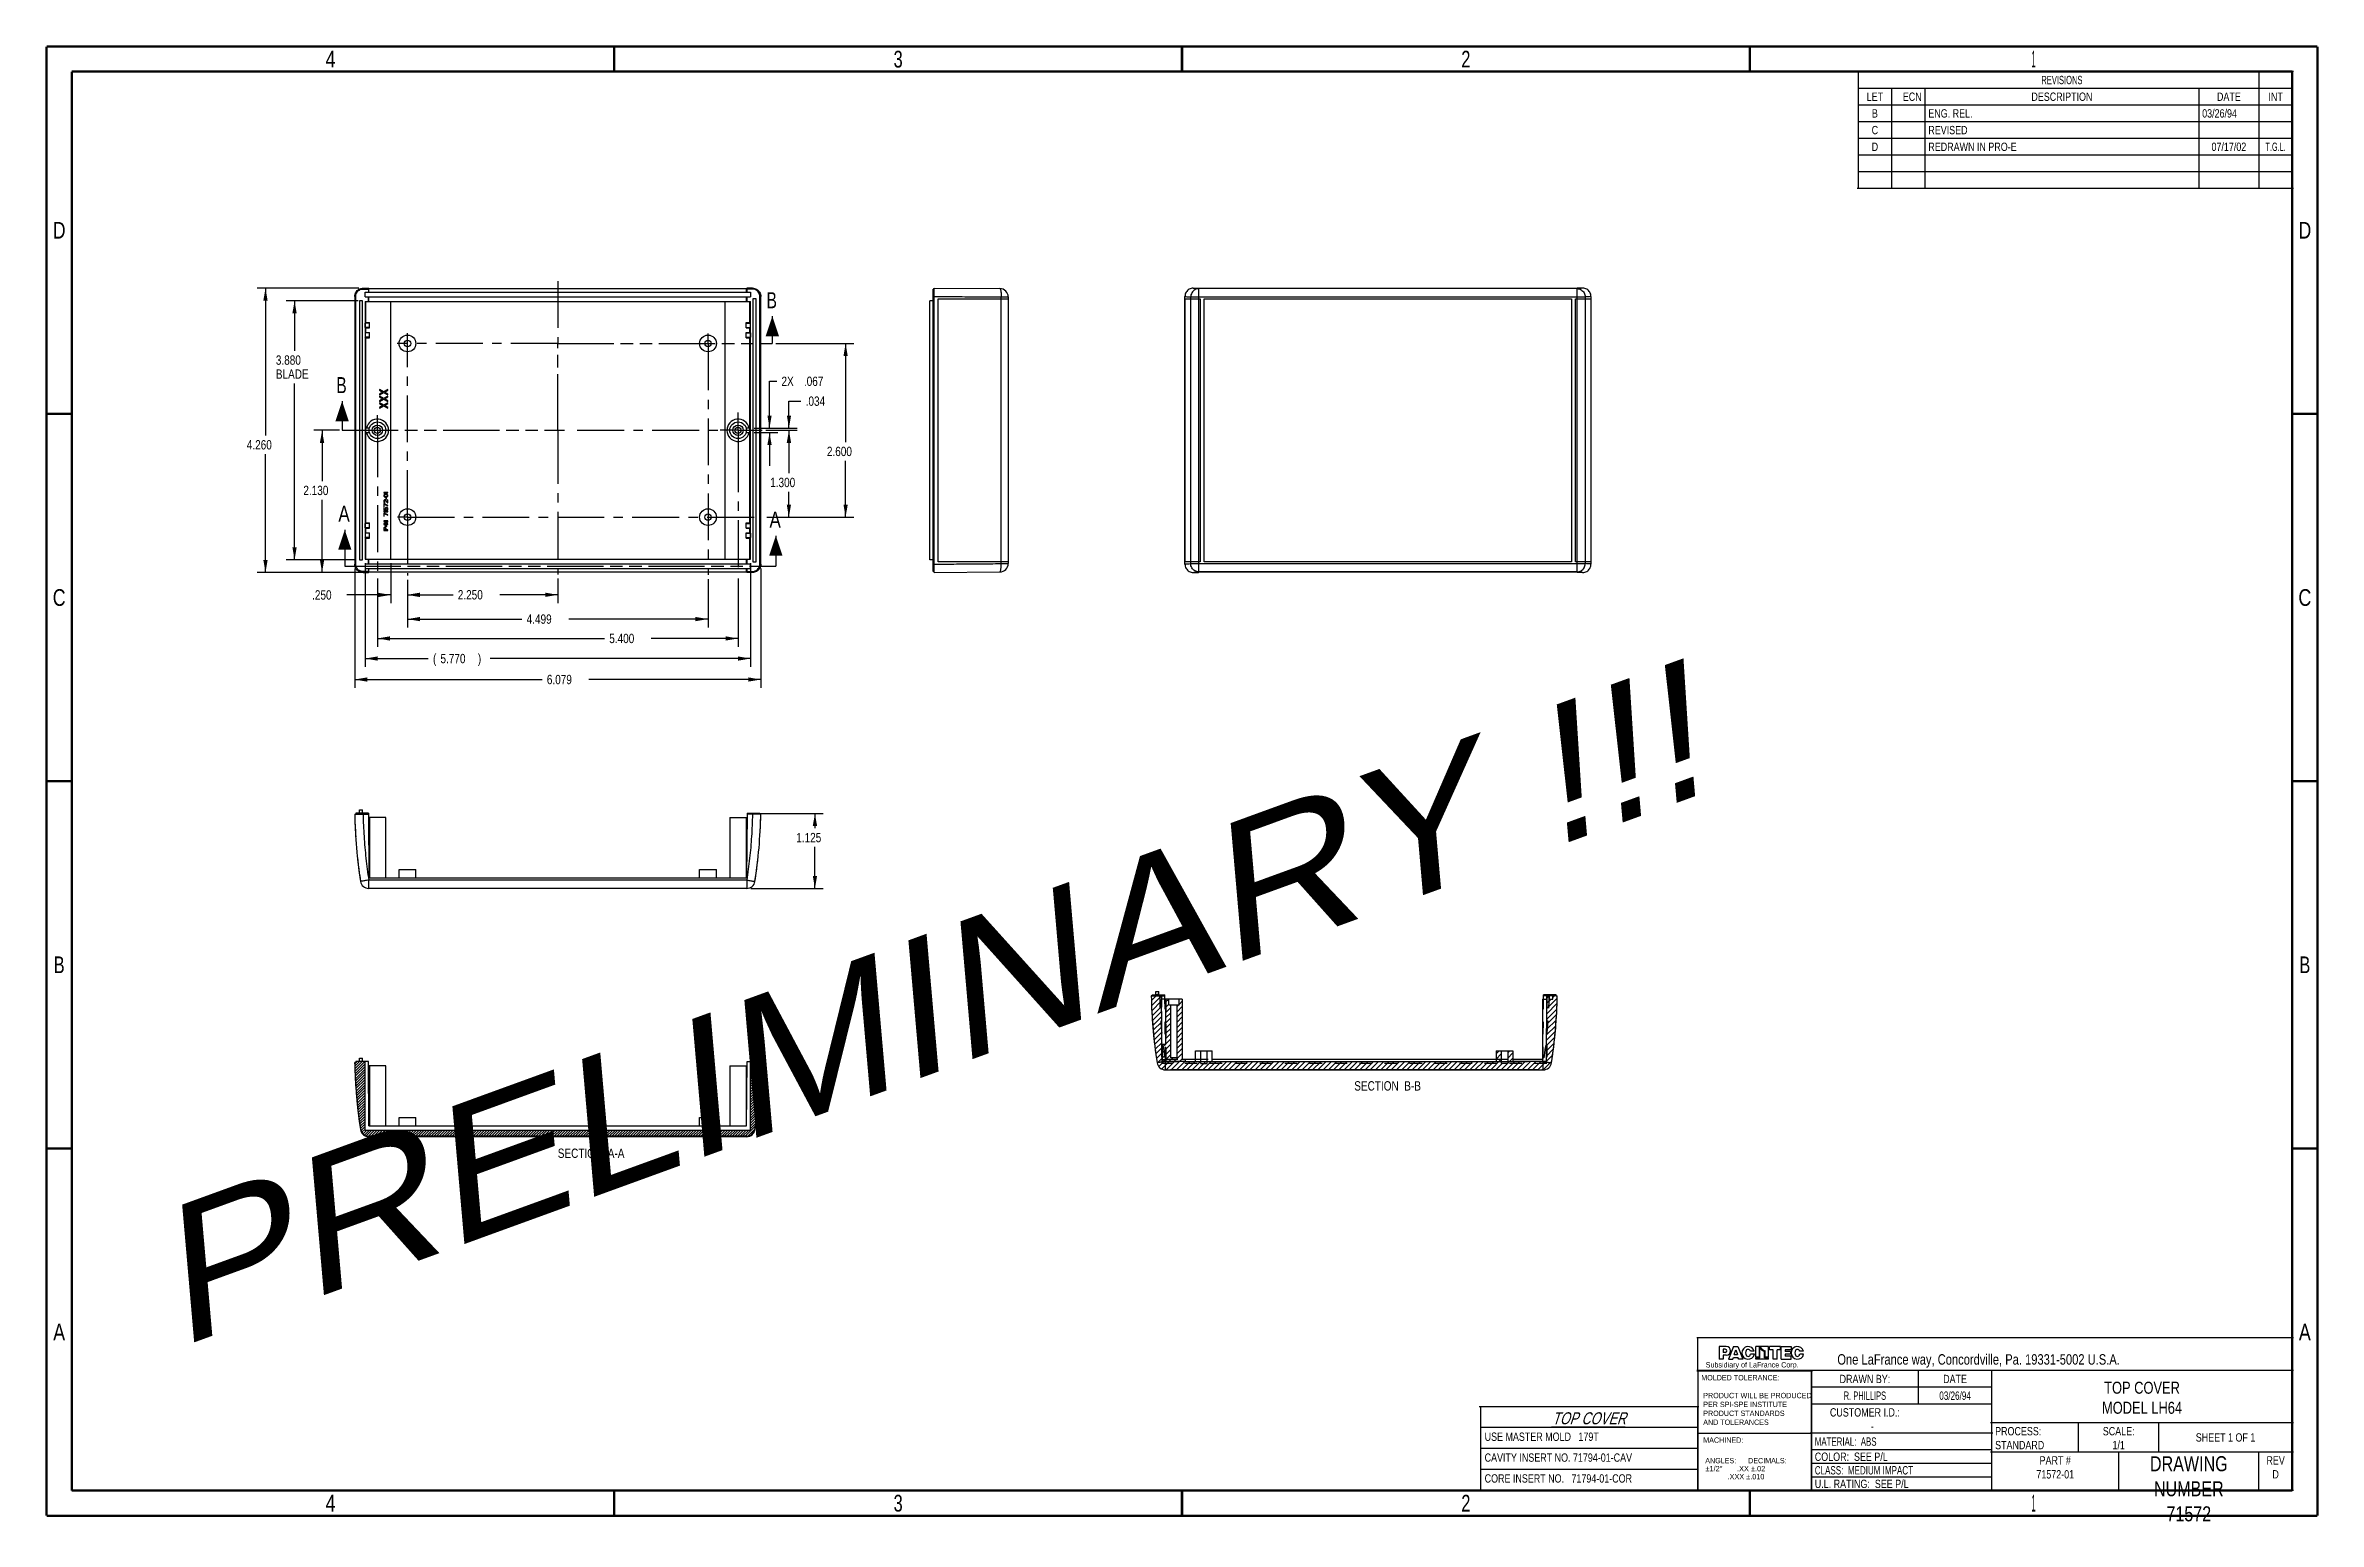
# Model space of a CAD drawing. Extents: x 0.7 to 34.8, y 0.4 to 22.5.
import ezdxf
from ezdxf.enums import TextEntityAlignment as Align

# ---------------------------------------------------------------- set-up
doc = ezdxf.new("R2010")
doc.units = 0
doc.header["$LTSCALE"] = 1.87
doc.header["$MEASUREMENT"] = 0
for name, pattern in [('CENTER', [0.6, 0.375, -0.075, 0.075, -0.075]), ('HIDDEN', [0.2, 0.1, -0.1]), ('PHANTOM', [0.8, 0.45, -0.05, 0.1, -0.05, 0.1, -0.05])]:
    doc.linetypes.add(name, pattern=pattern)
doc.layers.get('0').update_dxf_attribs({"linetype": 'CONTINUOUS'})
for name, color, linetype in [('5_ALL_CURVES', 7, 'CONTINUOUS'), ('8_ALL_NOTES_BALLOONS_SYMBOLS_GT', 7, 'CONTINUOUS'), ('DEFAULT_1', 7, 'CENTER'), ('DEFAULT_2', 8, 'HIDDEN'), ('DEFAULT_3', 7, 'PHANTOM'), ('DIMS-ALL', 7, 'CONTINUOUS')]:
    doc.layers.add(name, color=color, linetype=linetype)
doc.styles.get("Standard").update_dxf_attribs({"font": 'txt', "width": 0.8})
doc.styles.add('TEXTSTYLE_1', font='txt', dxfattribs={"width": 0.8})
doc.styles.add('TEXTSTYLE_2', font='txt', dxfattribs={"width": 0.8})
doc.dimstyles.new('DIMSTYLE_1', dxfattribs={"dimtxt": 0.14, "dimasz": 0.1875, "dimexe": 0.18, "dimexo": 0.0625, "dimgap": 0.09, "dimtad": 0, "dimtih": 1, "dimtoh": 1, "dimdec": 3, "dimzin": 4, "dimtxsty": 'STANDARD', "dimblk": '_ARROW_FILLED', "dimblk1": '_ARROW_FILLED', "dimblk2": '_ARROW_FILLED', "dimcen": 0.09, "dimazin": 3, "dimtfac": 1, "dimtdec": 3, "dimtofl": 0, "dimtmove": 0, "dimatfit": 3, "dimtolj": 1, "dimtzin": 4})

msp = doc.modelspace()

# ---------------------------------------------------------------- texts
at = {"color": 2, "linetype": 'CONTINUOUS', "style": 'TEXTSTYLE_1'}
for s, height, width, p in [('4', 0.25, 0.8, (5, 22.1875)), ('3', 0.25, 0.733333, (13.5, 22.1875)), ('2', 0.25, 0.733333, (22, 22.1875)), ('1', 0.25, 0.333333, (30.5, 22.1875)), ('REVISIONS', 0.125, 0.655556, (30.925, 21.9375)), ('D', 0.25, 0.8, (0.9375, 19.625)), ('D', 0.25, 0.8, (34.5625, 19.625)), ('C', 0.25, 0.8, (0.9375, 14.125)), ('C', 0.25, 0.8, (34.5625, 14.125)), ('B', 0.25, 0.733333, (0.9375, 8.625)), ('B', 0.25, 0.733333, (34.5625, 8.625)), ('A', 0.25, 0.8, (0.9375, 3.125)), ('A', 0.25, 0.8, (34.5625, 3.125)), ('R. PHILLIPS', 0.125, 0.616667, (27.9752, 2.2349)), ('03/26/94', 0.125, 0.725, (29.3252, 2.2349)), ('4', 0.25, 0.8, (5, 0.5625)), ('3', 0.25, 0.733333, (13.5, 0.5625)), ('2', 0.25, 0.733333, (22, 0.5625)), ('1', 0.25, 0.333333, (30.5, 0.5625))]:
    msp.add_text(s, height=height, dxfattribs=dict(at, width=width)).set_placement(p, align=Align.CENTER)
at = {"color": 2, "linetype": 'CONTINUOUS'}
for s, width, p in [('LET', 0.8, (28.125, 21.6875)), ('DESCRIPTION', 0.8, (30.925, 21.6875)), ('DATE', 0.8, (33.425, 21.6875)), ('INT', 0.8, (34.125, 21.6875)), ('B', 0.8, (28.125, 21.4375)), ('C', 0.8, (28.125, 21.1875)), ('D', 0.8, (28.125, 20.9375)), ('07/17/02', 0.8, (33.425, 20.9375)), ('T.G.L.', 0.6, (34.125, 20.9375)), ('DRAWN BY:', 0.8, (27.9752, 2.4849)), ('DATE', 0.8, (29.3252, 2.4849))]:
    msp.add_text(s, height=0.125, dxfattribs=dict(at, width=width)).set_placement(p, align=Align.CENTER)
at = {"color": 2, "linetype": 'CONTINUOUS', "width": 0.8}
msp.add_text('ECN', height=0.125, dxfattribs=at).set_placement((28.825, 21.6875), align=Align.RIGHT)
at = {"color": 2, "linetype": 'CONTINUOUS'}
for s, height, width, p in [('ENG. REL.', 0.125, 0.8, (28.925, 21.4375)), ('03/26/94', 0.125, 0.8, (33.025, 21.4375)), ('REVISED', 0.125, 0.8, (28.925, 21.1875)), ('REDRAWN IN PRO-E', 0.125, 0.8, (28.925, 20.9375)), ('One LaFrance way, Concordville, Pa. 19331-5002 U.S.A.', 0.156, 0.8, (27.5624, 2.7624)), (' MACHINED:', 0.08, 0.8, (25.5249, 1.5921)), ('  ANGLES:      DECIMALS:', 0.08, 0.8, (25.5249, 1.2846)), ('  %%p1/2%%d       .XX %%p.02', 0.08, 0.827273, (25.5249, 1.1646)), ('             .XXX %%p.010', 0.08, 0.815942, (25.5249, 1.0446))]:
    msp.add_text(s, height=height, dxfattribs=dict(at, width=width)).set_placement(p)
at = {"color": 7, "linetype": 'CONTINUOUS', "style": 'TEXTSTYLE_1'}
for s, width, p in [('B', 0.733333, (11.5279, 18.582)), ('B', 0.733333, (5.086, 17.3109)), ('A', 0.8, (5.1179, 15.3844)), ('A', 0.8, (11.5726, 15.2944))]:
    msp.add_text(s, height=0.24, dxfattribs=dict(at, width=width)).set_placement(p)
at = {"color": 2, "linetype": 'CONTINUOUS', "oblique": 0.00002, "width": 0.8}
msp.add_text('Subsidiary of LaFrance Corp.', height=0.08, dxfattribs=at).set_placement((25.592, 2.7196))
at = {"color": 2, "linetype": 'CONTINUOUS', "style": 'TEXTSTYLE_1', "oblique": 18, "width": 0.777778}
msp.add_text('%%uTOP COVER', height=0.18, dxfattribs=at).set_placement((23.844, 1.8685), align=Align.CENTER)
at = {"color": 2, "linetype": 'CONTINUOUS', "style": 'TEXTSTYLE_1'}
for s, width, p in [('MATERIAL:  ABS', 0.705952, (27.2249, 1.5471)), ('CLASS:  MEDIUM IMPACT', 0.719841, (27.2249, 1.1174))]:
    msp.add_text(s, height=0.125, dxfattribs=dict(at, width=width)).set_placement(p)
at = {"color": 2, "linetype": 'CONTINUOUS'}
for s, insert, char_height, width, attachment_point in [('MOLDED TOLERANCE:\\P \\P PRODUCT WILL BE PRODUCED\\P PER SPI-SPE INSTITUTE\\P PRODUCT STANDARDS\\P AND TOLERANCES', (25.5249, 2.6065), 0.08, 1.6, 1), ('CUSTOMER I.D.:\\P      -', (27.9752, 2.1099), 0.125, 1.4, 2), ('USE MASTER MOLD   179T', (22.2815, 1.7453), 0.125, 2.2, 1), ('PROCESS:\\PSTANDARD', (29.925, 1.8281), 0.125, 0.8, 1), ('SHEET 1 OF 1', (33.375, 1.7344), 0.125, 1.083333, 2), ('CAVITY INSERT NO. 71794-01-CAV', (22.2815, 1.4328), 0.125, 3, 1), ('PART #\\P71572-01', (30.825, 1.3906), 0.125, 0.6, 2), ('DRAWING NUMBER\\P71572', (32.825, 1.3906), 0.225, 1.4, 2), ('CORE INSERT NO.   71794-01-COR', (22.2815, 1.1203), 0.125, 3, 1)]:
    msp.add_mtext(s, dxfattribs=dict(at, insert=insert, char_height=char_height, width=width, attachment_point=attachment_point))
at = {"color": 2, "linetype": 'CONTINUOUS', "style": 'TEXTSTYLE_1'}
for s, insert, char_height, width, attachment_point in [('TOP COVER\\PMODEL LH64', (32.125, 2.5064), 0.18, 1.416, 2), ('SCALE:\\P1/1', (31.775, 1.8281), 0.125, 0.502083, 2), ('COLOR:  SEE P/L', (27.2249, 1.4456), 0.125, 1.35625, 1), ('REV\\PD', (34.125, 1.3906), 0.125, 0.2875, 2), ('U.L. RATING:  SEE P/L', (27.2249, 1.0393), 0.125, 1.73125, 1)]:
    msp.add_mtext(s, dxfattribs=dict(at, insert=insert, char_height=char_height, width=width, attachment_point=attachment_point))
at = {"layer": '8_ALL_NOTES_BALLOONS_SYMBOLS_GT', "color": 2, "linetype": 'CONTINUOUS', "style": 'TEXTSTYLE_2', "oblique": 15, "width": 1.158974}
msp.add_text('PRELIMINARY !!!', height=2, rotation=20, dxfattribs=at).set_placement((2.7205, 3.0083))
at = {"layer": '8_ALL_NOTES_BALLOONS_SYMBOLS_GT', "color": 2, "linetype": 'CONTINUOUS', "char_height": 0.14, "width": 1.344, "attachment_point": 1}
for s, insert in [('SECTION  B-B', (20.3294, 7.0067)), ('SECTION  A-A', (8.4032, 5.9977))]:
    msp.add_mtext(s, dxfattribs=dict(at, insert=insert))

# ---------------------------------------------------------------- blocks, each defined once
blk = doc.blocks.new('_ARROW_FILLED')
at = {"color": 0, "linetype": 'BYBLOCK'}
blk.add_solid([(0, 0), (-1, 0.17), (-1, -0.17)], dxfattribs=at)
blk = doc.blocks.new('*D0')
at = {"layer": 'DIMS-ALL', "color": 2, "linetype": 'CONTINUOUS'}
for p, q in [((11.865, 16.788), (11.865, 17.191)), ((11.865, 17.191), (12.045, 17.191)), ((11.342, 16.788), (11.99, 16.788)), ((11.521, 16.754), (11.99, 16.754)), ((11.865, 16.754), (11.865, 16.254))]:
    blk.add_line(p, q, dxfattribs=at)
at = {"layer": 'DIMS-ALL', "color": 2, "linetype": 'CONTINUOUS', "xscale": 0.1875, "yscale": 0.1875, "zscale": 0.1875}
for p, rotation in [((11.865, 16.788), 270), ((11.865, 16.754), 90)]:
    blk.add_blockref('_ARROW_FILLED', p, dxfattribs=dict(at, rotation=rotation))
at = {"layer": 'DIMS-ALL', "color": 2, "linetype": 'CONTINUOUS', "width": 0.8}
blk.add_text('.034', height=0.14, dxfattribs=at).set_placement((12.115, 17.121))
blk = doc.blocks.new('*D1')
at = {"layer": 'DIMS-ALL', "color": 2, "linetype": 'CONTINUOUS'}
for p, q in [((11.574, 16.788), (11.574, 17.488)), ((11.574, 17.488), (11.683, 17.488)), ((11.342, 16.788), (11.699, 16.788)), ((11.342, 16.721), (11.699, 16.721)), ((11.574, 16.721), (11.574, 16.221))]:
    blk.add_line(p, q, dxfattribs=at)
at = {"layer": 'DIMS-ALL', "color": 2, "linetype": 'CONTINUOUS', "xscale": 0.1875, "yscale": 0.1875, "zscale": 0.1875}
for p, rotation in [((11.574, 16.788), 270), ((11.574, 16.721), 90)]:
    blk.add_blockref('_ARROW_FILLED', p, dxfattribs=dict(at, rotation=rotation))
at = {"layer": 'DIMS-ALL', "color": 2, "linetype": 'CONTINUOUS', "width": 0.8}
for s, p in [('2X ', (11.753, 17.418)), ('.067', (12.089, 17.418))]:
    blk.add_text(s, height=0.14, dxfattribs=at).set_placement(p)
blk = doc.blocks.new('*D2')
at = {"layer": 'DIMS-ALL', "color": 2, "linetype": 'CONTINUOUS'}
for p, q in [((11.527, 16.754), (11.989, 16.754)), ((11.864, 16.754), (11.864, 16.113)), ((11.864, 15.454), (11.864, 15.833)), ((11.535, 15.454), (11.989, 15.454))]:
    blk.add_line(p, q, dxfattribs=at)
at = {"layer": 'DIMS-ALL', "color": 2, "linetype": 'CONTINUOUS', "xscale": 0.1875, "yscale": 0.1875, "zscale": 0.1875}
for p, rotation in [((11.864, 16.754), 90), ((11.864, 15.454), 270)]:
    blk.add_blockref('_ARROW_FILLED', p, dxfattribs=dict(at, rotation=rotation))
at = {"layer": 'DIMS-ALL', "color": 2, "linetype": 'CONTINUOUS', "width": 0.8}
blk.add_text('1.300', height=0.14, dxfattribs=at).set_placement((11.584, 15.903))
blk = doc.blocks.new('*D3')
at = {"layer": 'DIMS-ALL', "color": 2, "linetype": 'CONTINUOUS'}
for p, q in [((6.153, 14.517), (6.153, 14.166)), ((8.403, 14.534), (8.403, 14.166)), ((6.153, 14.291), (6.836, 14.291)), ((8.403, 14.291), (7.536, 14.291))]:
    blk.add_line(p, q, dxfattribs=at)
at = {"layer": 'DIMS-ALL', "color": 2, "linetype": 'CONTINUOUS', "xscale": 0.1875, "yscale": 0.1875, "zscale": 0.1875, "rotation": 180}
blk.add_blockref('_ARROW_FILLED', (6.153, 14.291), dxfattribs=at)
at = {"layer": 'DIMS-ALL', "color": 2, "linetype": 'CONTINUOUS', "xscale": 0.1875, "yscale": 0.1875, "zscale": 0.1875}
blk.add_blockref('_ARROW_FILLED', (8.403, 14.291), dxfattribs=at)
at = {"layer": 'DIMS-ALL', "color": 2, "linetype": 'CONTINUOUS', "width": 0.8}
blk.add_text('2.250', height=0.14, dxfattribs=at).set_placement((6.906, 14.221))
blk = doc.blocks.new('*D4')
at = {"layer": 'DIMS-ALL', "color": 2, "linetype": 'CONTINUOUS'}
for p, q in [((5.903, 14.762), (5.903, 14.164)), ((6.153, 14.517), (6.153, 14.164)), ((5.903, 14.289), (5.243, 14.289)), ((6.153, 14.289), (6.653, 14.289))]:
    blk.add_line(p, q, dxfattribs=at)
at = {"layer": 'DIMS-ALL', "color": 2, "linetype": 'CONTINUOUS', "xscale": 0.1875, "yscale": 0.1875, "zscale": 0.1875}
blk.add_blockref('_ARROW_FILLED', (5.903, 14.289), dxfattribs=at)
at = {"layer": 'DIMS-ALL', "color": 2, "linetype": 'CONTINUOUS', "xscale": 0.1875, "yscale": 0.1875, "zscale": 0.1875, "rotation": 180}
blk.add_blockref('_ARROW_FILLED', (6.153, 14.289), dxfattribs=at)
at = {"layer": 'DIMS-ALL', "color": 2, "linetype": 'CONTINUOUS', "width": 0.8}
blk.add_text('.250', height=0.14, dxfattribs=at).set_placement((4.725, 14.219))
blk = doc.blocks.new('*D5')
at = {"layer": 'DIMS-ALL', "color": 2, "linetype": 'CONTINUOUS'}
for p, q in [((6.153, 14.517), (6.153, 13.802)), ((10.653, 14.526), (10.653, 13.802)), ((6.153, 13.927), (7.867, 13.927)), ((10.653, 13.927), (8.567, 13.927))]:
    blk.add_line(p, q, dxfattribs=at)
at = {"layer": 'DIMS-ALL', "color": 2, "linetype": 'CONTINUOUS', "xscale": 0.1875, "yscale": 0.1875, "zscale": 0.1875, "rotation": 180}
blk.add_blockref('_ARROW_FILLED', (6.153, 13.927), dxfattribs=at)
at = {"layer": 'DIMS-ALL', "color": 2, "linetype": 'CONTINUOUS', "xscale": 0.1875, "yscale": 0.1875, "zscale": 0.1875}
blk.add_blockref('_ARROW_FILLED', (10.653, 13.927), dxfattribs=at)
at = {"layer": 'DIMS-ALL', "color": 2, "linetype": 'CONTINUOUS', "width": 0.8}
blk.add_text('4.499', height=0.14, dxfattribs=at).set_placement((7.937, 13.857))
blk = doc.blocks.new('*D6')
at = {"layer": 'DIMS-ALL', "color": 2, "linetype": 'CONTINUOUS'}
for p, q in [((5.703, 14.534), (5.703, 13.512)), ((11.103, 14.534), (11.103, 13.512)), ((5.703, 13.637), (9.104, 13.637)), ((11.103, 13.637), (9.804, 13.637))]:
    blk.add_line(p, q, dxfattribs=at)
at = {"layer": 'DIMS-ALL', "color": 2, "linetype": 'CONTINUOUS', "xscale": 0.1875, "yscale": 0.1875, "zscale": 0.1875, "rotation": 180}
blk.add_blockref('_ARROW_FILLED', (5.703, 13.637), dxfattribs=at)
at = {"layer": 'DIMS-ALL', "color": 2, "linetype": 'CONTINUOUS', "xscale": 0.1875, "yscale": 0.1875, "zscale": 0.1875}
blk.add_blockref('_ARROW_FILLED', (11.103, 13.637), dxfattribs=at)
at = {"layer": 'DIMS-ALL', "color": 2, "linetype": 'CONTINUOUS', "width": 0.8}
blk.add_text('5.400', height=0.14, dxfattribs=at).set_placement((9.174, 13.567))
blk = doc.blocks.new('*D7')
at = {"layer": 'DIMS-ALL', "color": 2, "linetype": 'CONTINUOUS'}
for p, q in [((5.518, 14.762), (5.518, 13.211)), ((11.288, 14.762), (11.288, 13.211)), ((5.518, 13.336), (6.465, 13.336)), ((11.288, 13.336), (7.389, 13.336))]:
    blk.add_line(p, q, dxfattribs=at)
at = {"layer": 'DIMS-ALL', "color": 2, "linetype": 'CONTINUOUS', "xscale": 0.1875, "yscale": 0.1875, "zscale": 0.1875, "rotation": 180}
blk.add_blockref('_ARROW_FILLED', (5.518, 13.336), dxfattribs=at)
at = {"layer": 'DIMS-ALL', "color": 2, "linetype": 'CONTINUOUS', "xscale": 0.1875, "yscale": 0.1875, "zscale": 0.1875}
blk.add_blockref('_ARROW_FILLED', (11.288, 13.336), dxfattribs=at)
at = {"layer": 'DIMS-ALL', "color": 2, "linetype": 'CONTINUOUS', "width": 0.8}
for s, p in [('(', (6.535, 13.266)), ('5.770', (6.647, 13.266)), (')', (7.207, 13.266))]:
    blk.add_text(s, height=0.14, dxfattribs=at).set_placement(p)
blk = doc.blocks.new('*D8')
at = {"layer": 'DIMS-ALL', "color": 2, "linetype": 'CONTINUOUS'}
for p, q in [((5.363, 14.687), (5.363, 12.897)), ((11.443, 14.687), (11.443, 12.897)), ((5.363, 13.022), (8.17, 13.022)), ((11.443, 13.022), (8.87, 13.022))]:
    blk.add_line(p, q, dxfattribs=at)
at = {"layer": 'DIMS-ALL', "color": 2, "linetype": 'CONTINUOUS', "xscale": 0.1875, "yscale": 0.1875, "zscale": 0.1875, "rotation": 180}
blk.add_blockref('_ARROW_FILLED', (5.363, 13.022), dxfattribs=at)
at = {"layer": 'DIMS-ALL', "color": 2, "linetype": 'CONTINUOUS', "xscale": 0.1875, "yscale": 0.1875, "zscale": 0.1875}
blk.add_blockref('_ARROW_FILLED', (11.443, 13.022), dxfattribs=at)
at = {"layer": 'DIMS-ALL', "color": 2, "linetype": 'CONTINUOUS', "width": 0.8}
blk.add_text('6.079', height=0.14, dxfattribs=at).set_placement((8.24, 12.952))
blk = doc.blocks.new('*D9')
at = {"layer": 'DIMS-ALL', "color": 2, "linetype": 'CONTINUOUS'}
for p, q in [((5.135, 16.754), (4.749, 16.754)), ((4.874, 16.754), (4.874, 15.994)), ((4.874, 14.624), (4.874, 15.714)), ((5.405, 14.624), (4.749, 14.624))]:
    blk.add_line(p, q, dxfattribs=at)
at = {"layer": 'DIMS-ALL', "color": 2, "linetype": 'CONTINUOUS', "xscale": 0.1875, "yscale": 0.1875, "zscale": 0.1875}
for p, rotation in [((4.874, 16.754), 90), ((4.874, 14.624), 270)]:
    blk.add_blockref('_ARROW_FILLED', p, dxfattribs=dict(at, rotation=rotation))
at = {"layer": 'DIMS-ALL', "color": 2, "linetype": 'CONTINUOUS', "width": 0.8}
blk.add_text('2.130', height=0.14, dxfattribs=at).set_placement((4.594, 15.784))
blk = doc.blocks.new('*D10')
at = {"layer": 'DIMS-ALL', "color": 2, "linetype": 'CONTINUOUS'}
for p, q in [((5.416, 18.694), (4.337, 18.694)), ((4.462, 18.694), (4.462, 17.946)), ((4.462, 14.814), (4.462, 17.456)), ((5.371, 14.814), (4.337, 14.814))]:
    blk.add_line(p, q, dxfattribs=at)
at = {"layer": 'DIMS-ALL', "color": 2, "linetype": 'CONTINUOUS', "xscale": 0.1875, "yscale": 0.1875, "zscale": 0.1875}
for p, rotation in [((4.462, 18.694), 90), ((4.462, 14.814), 270)]:
    blk.add_blockref('_ARROW_FILLED', p, dxfattribs=dict(at, rotation=rotation))
at = {"layer": 'DIMS-ALL', "color": 2, "linetype": 'CONTINUOUS', "width": 0.8}
for s, p in [('3.880', (4.182, 17.736)), ('BLADE', (4.182, 17.526))]:
    blk.add_text(s, height=0.14, dxfattribs=at).set_placement(p)
blk = doc.blocks.new('*D11')
at = {"layer": 'DIMS-ALL', "color": 2, "linetype": 'CONTINUOUS'}
for p, q in [((5.426, 18.884), (3.902, 18.884)), ((4.027, 18.884), (4.027, 16.677)), ((4.027, 14.624), (4.027, 16.397)), ((5.506, 14.624), (3.902, 14.624))]:
    blk.add_line(p, q, dxfattribs=at)
at = {"layer": 'DIMS-ALL', "color": 2, "linetype": 'CONTINUOUS', "xscale": 0.1875, "yscale": 0.1875, "zscale": 0.1875}
for p, rotation in [((4.027, 18.884), 90), ((4.027, 14.624), 270)]:
    blk.add_blockref('_ARROW_FILLED', p, dxfattribs=dict(at, rotation=rotation))
at = {"layer": 'DIMS-ALL', "color": 2, "linetype": 'CONTINUOUS', "width": 0.8}
blk.add_text('4.260', height=0.14, dxfattribs=at).set_placement((3.747, 16.467))
blk = doc.blocks.new('*D12')
at = {"layer": 'DIMS-ALL', "color": 2, "linetype": 'CONTINUOUS'}
for p, q in [((11.381, 11.018), (12.379, 11.018)), ((12.254, 11.018), (12.254, 10.795)), ((12.254, 9.893), (12.254, 10.515)), ((11.295, 9.893), (12.379, 9.893))]:
    blk.add_line(p, q, dxfattribs=at)
at = {"layer": 'DIMS-ALL', "color": 2, "linetype": 'CONTINUOUS', "xscale": 0.1875, "yscale": 0.1875, "zscale": 0.1875}
for p, rotation in [((12.254, 11.018), 90), ((12.254, 9.893), 270)]:
    blk.add_blockref('_ARROW_FILLED', p, dxfattribs=dict(at, rotation=rotation))
at = {"layer": 'DIMS-ALL', "color": 2, "linetype": 'CONTINUOUS', "width": 0.8}
blk.add_text('1.125', height=0.14, dxfattribs=at).set_placement((11.974, 10.585))
blk = doc.blocks.new('*D13')
at = {"layer": 'DIMS-ALL', "color": 2, "linetype": 'CONTINUOUS'}
for p, q in [((11.669, 18.054), (12.838, 18.054)), ((12.713, 18.054), (12.713, 16.578)), ((12.713, 15.454), (12.713, 16.298)), ((11.535, 15.454), (12.838, 15.454))]:
    blk.add_line(p, q, dxfattribs=at)
at = {"layer": 'DIMS-ALL', "color": 2, "linetype": 'CONTINUOUS', "xscale": 0.1875, "yscale": 0.1875, "zscale": 0.1875}
for p, rotation in [((12.713, 18.054), 90), ((12.713, 15.454), 270)]:
    blk.add_blockref('_ARROW_FILLED', p, dxfattribs=dict(at, rotation=rotation))
at = {"layer": 'DIMS-ALL', "color": 2, "linetype": 'CONTINUOUS', "width": 0.8}
blk.add_text('2.600', height=0.14, dxfattribs=at).set_placement((12.433, 16.368))

# ---------------------------------------------------------------- dimensions: what is measured, and where the dimension line sits
at = {"layer": 'DIMS-ALL', "color": 2, "linetype": 'CONTINUOUS'}
for base, p1, p2, angle, picture, middle in [((4.0267, 14.6243), (5.426, 18.8841), (5.5058, 14.6243), 270, '*D11', (4.0267, 16.5373)), ((12.7132, 15.4543), (11.6695, 18.0541), (11.535, 15.4543), 270, '*D13', (12.7132, 16.4378)), ((11.8651, 16.7882), (11.5213, 16.7542), (11.342, 16.7882), 90, '*D0', (12.3391, 17.191)), ((4.8741, 14.6243), (5.1353, 16.7542), (5.4054, 14.6243), 270, '*D9', (4.8741, 15.8543)), ((11.8642, 15.4543), (11.5274, 16.7542), (11.535, 15.4543), 270, '*D2', (11.8642, 15.9734)), ((5.3635, 13.0218), (11.4429, 14.6868), (5.3635, 14.6868), 180, '*D8', (8.5196, 13.0218)), ((12.2536, 11.0184), (11.2954, 9.8934), (11.3807, 11.0184), 90, '*D12', (12.2536, 10.6552))]:
    dim = msp.add_linear_dim(base=base, p1=p1, p2=p2, angle=angle, dimstyle='DIMSTYLE_1', dxfattribs=at)
    dim.commit()
    dim.dimension.update_dxf_attribs({"geometry": picture, "text_midpoint": middle, "dimtype": 160})
for base, p1, p2, text, picture, middle in [((4.4621, 14.8142), (5.4157, 18.6942), (5.3707, 14.8142), '<>\\PBLADE', '*D10', (4.4621, 17.7013)), ((11.5741, 16.7212), (11.342, 16.7882), (11.342, 16.7212), '2X <>', '*D1', (12.1448, 17.4882))]:
    dim = msp.add_linear_dim(base=base, p1=p1, p2=p2, angle=270, text=text, dimstyle='DIMSTYLE_1', dxfattribs=at)
    dim.commit()
    dim.dimension.update_dxf_attribs({"geometry": picture, "text_midpoint": middle, "dimtype": 160})
for base, p1, p2, picture, middle in [((6.1535, 14.2895), (5.9032, 14.7617), (6.1535, 14.5172), '*D4', (4.9491, 14.2895)), ((11.1032, 13.6366), (5.7032, 14.5336), (11.1032, 14.5336), '*D6', (9.4545, 13.6366)), ((8.4032, 14.2909), (6.1535, 14.5172), (8.4032, 14.5339), '*D3', (7.1859, 14.2909)), ((10.6529, 13.9269), (6.1535, 14.5172), (10.6529, 14.5256), '*D5', (8.2167, 13.9269))]:
    dim = msp.add_linear_dim(base=base, p1=p1, p2=p2, dimstyle='DIMSTYLE_1', dxfattribs=at)
    dim.commit()
    dim.dimension.update_dxf_attribs({"geometry": picture, "text_midpoint": middle, "dimtype": 160})
dim = msp.add_linear_dim(base=(11.2882, 13.3361), p1=(5.5182, 14.7617), p2=(11.2882, 14.7617), text='(<>)', dimstyle='DIMSTYLE_1', dxfattribs=at)
dim.commit()
dim.dimension.update_dxf_attribs({"geometry": '*D7', "text_midpoint": (6.9272, 13.3361), "dimtype": 160})

# ---------------------------------------------------------------- linework, layer by layer
at = {"color": 7, "linetype": 'CONTINUOUS'}
for p, q in [((34.3925, 22.125), (27.8575, 22.125)), ((27.875, 22.125), (27.875, 20.375)), ((33.875, 22.125), (33.875, 20.375)), ((34.375, 22.125), (34.375, 20.375)), ((34.375, 21.875), (27.875, 21.875)), ((28.375, 21.875), (28.375, 20.375)), ((28.875, 21.875), (28.875, 20.375)), ((32.975, 21.875), (32.975, 20.375)), ((34.375, 21.625), (27.875, 21.625)), ((34.375, 21.375), (27.875, 21.375)), ((34.375, 21.125), (27.875, 21.125)), ((34.375, 20.875), (27.875, 20.875)), ((34.375, 20.625), (27.875, 20.625)), ((34.3925, 20.375), (27.8575, 20.375)), ((5.3635, 18.7591), (5.3635, 14.7493)), ((5.3782, 14.7492), (5.3782, 18.7592)), ((5.4882, 18.8692), (5.5682, 18.8692)), ((5.4885, 18.8841), (5.5683, 18.8841)), ((5.5182, 18.7542), (5.5182, 18.8242)), ((5.5182, 18.8242), (11.2882, 18.8242)), ((5.5182, 18.7542), (11.2882, 18.7542)), ((5.5683, 18.8841), (5.5682, 18.8242)), ((5.5682, 18.6842), (5.5682, 18.7542)), ((5.5683, 18.8841), (5.5766, 18.8758)), ((5.5766, 18.8242), (5.5766, 18.8758)), ((5.5766, 18.8758), (11.2298, 18.8758)), ((5.5766, 18.6842), (5.5766, 18.7542)), ((11.2381, 18.8841), (11.2298, 18.8758)), ((11.2298, 18.8242), (11.2298, 18.8758)), ((11.2298, 18.6842), (11.2298, 18.7542)), ((11.3179, 18.8841), (11.2381, 18.8841)), ((11.2382, 18.8242), (11.2381, 18.8841)), ((11.3182, 18.8692), (11.2382, 18.8692)), ((11.2382, 18.6842), (11.2382, 18.7542)), ((11.2882, 18.8242), (11.2882, 18.7542)), ((11.3742, 18.7242), (11.3262, 18.7242)), ((11.3262, 18.7242), (11.3262, 14.7842)), ((11.3742, 14.7842), (11.3742, 18.7242)), ((11.4282, 14.7492), (11.4282, 18.7592)), ((11.4429, 14.7493), (11.4429, 18.7591)), ((14.0229, 14.6392), (14.0229, 18.8692)), ((14.0379, 18.8692), (14.0229, 18.8692)), ((14.0379, 18.7592), (14.0229, 18.7592)), ((14.0379, 14.6243), (14.0379, 18.8841)), ((14.0379, 18.8841), (15.024, 18.8755)), ((15.0419, 14.7579), (15.0419, 18.7505)), ((15.0419, 18.7505), (15.1479, 18.7505)), ((15.1479, 18.7505), (15.1479, 14.7579)), ((17.794, 14.7493), (17.794, 18.7591)), ((17.8804, 14.7579), (17.8804, 18.7505)), ((17.8804, 18.7505), (23.787, 18.7505)), ((17.919, 18.8841), (17.9988, 18.8841)), ((17.9988, 18.8841), (18.0071, 18.8758)), ((18.004, 14.6329), (18.004, 18.8755)), ((23.6634, 18.8755), (18.004, 18.8755)), ((23.6603, 18.8758), (18.0071, 18.8758)), ((23.6686, 18.8841), (23.6603, 18.8758)), ((23.6634, 18.8755), (23.6634, 14.6329)), ((23.7484, 18.8841), (23.6686, 18.8841)), ((23.787, 18.7505), (23.787, 14.7579)), ((23.8734, 18.7591), (23.8734, 14.7493)), ((5.4332, 18.6942), (5.4332, 14.8142)), ((5.4782, 18.6942), (5.4332, 18.6942)), ((5.4782, 14.8142), (5.4782, 18.6942)), ((5.5182, 18.6842), (5.5182, 14.8242)), ((5.5182, 18.6842), (11.2882, 18.6842)), ((5.5269, 18.6842), (5.5269, 18.3672)), ((11.2795, 18.3672), (11.2795, 18.6842)), ((11.2882, 14.8242), (11.2882, 18.6842)), ((11.6159, 18.462), (11.6159, 18.0542)), ((13.9729, 14.8142), (13.9729, 18.6942)), ((14.0229, 18.6942), (13.9729, 18.6942)), ((5.5269, 18.3672), (5.5188, 18.359)), ((5.5188, 18.2954), (5.5188, 18.359)), ((5.5838, 18.359), (5.5188, 18.359)), ((5.5269, 18.2872), (5.5188, 18.2954)), ((5.5838, 18.2954), (5.5188, 18.2954)), ((5.5269, 18.2212), (5.5188, 18.213)), ((5.5188, 18.213), (5.5188, 18.1494)), ((5.5838, 18.213), (5.5188, 18.213)), ((5.5269, 18.1412), (5.5188, 18.1494)), ((5.5838, 18.1494), (5.5188, 18.1494)), ((5.5269, 18.3672), (5.5838, 18.3672)), ((5.5269, 18.2872), (5.5269, 18.2212)), ((5.5269, 18.2872), (5.5838, 18.2872)), ((5.5269, 18.2212), (5.5838, 18.2212)), ((5.5269, 18.1412), (5.5269, 16.7872)), ((5.5269, 18.1412), (5.5838, 18.1412)), ((5.5838, 18.2872), (5.5838, 18.3672)), ((5.5838, 18.1412), (5.5838, 18.2212)), ((11.2226, 18.3672), (11.2795, 18.3672)), ((11.2226, 18.2872), (11.2226, 18.3672)), ((11.2226, 18.359), (11.2876, 18.359)), ((11.2226, 18.2954), (11.2876, 18.2954)), ((11.2226, 18.2872), (11.2795, 18.2872)), ((11.2226, 18.2212), (11.2795, 18.2212)), ((11.2226, 18.1412), (11.2226, 18.2212)), ((11.2226, 18.213), (11.2876, 18.213)), ((11.2226, 18.1494), (11.2876, 18.1494)), ((11.2226, 18.1412), (11.2795, 18.1412)), ((11.2795, 18.3672), (11.2876, 18.359)), ((11.2795, 18.2872), (11.2876, 18.2954)), ((11.2795, 18.2212), (11.2795, 18.2872)), ((11.2795, 18.2212), (11.2876, 18.213)), ((11.2795, 18.1412), (11.2876, 18.1494)), ((11.2795, 15.3672), (11.2795, 18.1412)), ((11.2876, 18.2954), (11.2876, 18.359)), ((11.2876, 18.213), (11.2876, 18.1494)), ((5.7351, 17.3673), (5.7351, 17.3548)), ((5.7958, 17.3319), (5.7351, 17.3673)), ((5.8592, 17.3673), (5.7958, 17.3319)), ((5.8592, 17.3548), (5.8592, 17.3673)), ((5.174, 17.1909), (5.174, 16.7542)), ((5.7351, 17.3548), (5.7853, 17.3257)), ((5.7853, 17.3257), (5.7351, 17.2965)), ((5.7351, 17.284), (5.7958, 17.3194)), ((5.7351, 17.2965), (5.7351, 17.284)), ((5.7351, 17.2674), (5.7351, 17.2549)), ((5.7958, 17.232), (5.7351, 17.2674)), ((5.7351, 17.2549), (5.7853, 17.2258)), ((5.7853, 17.2258), (5.7351, 17.1966)), ((5.7351, 17.1841), (5.7958, 17.2195)), ((5.7351, 17.1966), (5.7351, 17.1841)), ((5.7351, 17.1675), (5.7351, 17.155)), ((5.7958, 17.1321), (5.7351, 17.1675)), ((5.7351, 17.155), (5.7853, 17.1258)), ((5.7853, 17.1258), (5.7351, 17.0967)), ((5.7351, 17.0842), (5.7958, 17.1196)), ((5.7351, 17.0967), (5.7351, 17.0842)), ((5.7958, 17.3194), (5.8592, 17.284)), ((5.8592, 17.2674), (5.7958, 17.232)), ((5.7958, 17.2195), (5.8592, 17.1841)), ((5.8592, 17.1675), (5.7958, 17.1321)), ((5.7958, 17.1196), (5.8592, 17.0842)), ((5.809, 17.3257), (5.8592, 17.3548)), ((5.8592, 17.2965), (5.809, 17.3257)), ((5.809, 17.2258), (5.8592, 17.2549)), ((5.8592, 17.1966), (5.809, 17.2258)), ((5.809, 17.1258), (5.8592, 17.155)), ((5.8592, 17.0967), (5.809, 17.1258)), ((5.8592, 17.284), (5.8592, 17.2965)), ((5.8592, 17.2549), (5.8592, 17.2674)), ((5.8592, 17.1841), (5.8592, 17.1966)), ((5.8592, 17.155), (5.8592, 17.1675)), ((5.8592, 17.0842), (5.8592, 17.0967)), ((5.5266, 16.7872), (5.5266, 16.7212)), ((5.5826, 16.7872), (5.5266, 16.7872)), ((5.5266, 16.7212), (5.5826, 16.7212)), ((5.5269, 16.7212), (5.5269, 15.3672)), ((11.2795, 16.7882), (11.2235, 16.7882)), ((11.2238, 16.7212), (11.2795, 16.7212)), ((5.7995, 15.8252), (5.7995, 15.8174)), ((5.8589, 15.8252), (5.7995, 15.8252)), ((5.7995, 15.8174), (5.8083, 15.8096)), ((5.8008, 15.7836), (5.7995, 15.7758)), ((5.7995, 15.7758), (5.8008, 15.768)), ((5.8008, 15.7017), (5.7995, 15.6939)), ((5.7995, 15.6939), (5.7995, 15.6887)), ((5.7995, 15.6887), (5.8008, 15.6796)), ((5.7995, 15.6561), (5.7995, 15.6093)), ((5.8058, 15.6561), (5.7995, 15.6561)), ((5.8045, 15.7901), (5.8008, 15.7836)), ((5.8008, 15.768), (5.8045, 15.7615)), ((5.8033, 15.7069), (5.8008, 15.7017)), ((5.8008, 15.6796), (5.8033, 15.6744)), ((5.8083, 15.7121), (5.8033, 15.7069)), ((5.8033, 15.6744), (5.8083, 15.6692)), ((5.8083, 15.794), (5.8045, 15.7901)), ((5.8045, 15.7615), (5.8083, 15.7576)), ((5.8058, 15.7758), (5.8071, 15.7823)), ((5.8071, 15.7693), (5.8058, 15.7758)), ((5.8058, 15.6926), (5.8071, 15.6991)), ((5.8058, 15.6874), (5.8058, 15.6926)), ((5.8071, 15.6809), (5.8058, 15.6874)), ((5.8589, 15.6301), (5.8058, 15.6561)), ((5.8071, 15.7823), (5.8096, 15.7862)), ((5.8096, 15.7654), (5.8071, 15.7693)), ((5.8071, 15.6991), (5.8096, 15.703)), ((5.8096, 15.677), (5.8071, 15.6809)), ((5.8083, 15.8096), (5.8185, 15.8096)), ((5.8134, 15.7966), (5.8083, 15.794)), ((5.8083, 15.7576), (5.8134, 15.755)), ((5.8134, 15.7134), (5.8083, 15.7121)), ((5.8083, 15.6692), (5.8134, 15.6679)), ((5.8185, 15.8096), (5.8096, 15.8174)), ((5.8096, 15.8174), (5.8589, 15.8174)), ((5.8096, 15.7862), (5.8172, 15.7914)), ((5.8172, 15.7602), (5.8096, 15.7654)), ((5.8096, 15.703), (5.8134, 15.7056)), ((5.8134, 15.6744), (5.8096, 15.677)), ((5.8172, 15.7979), (5.8134, 15.7966)), ((5.8134, 15.755), (5.8172, 15.7537)), ((5.8159, 15.7134), (5.8134, 15.7134)), ((5.8134, 15.7056), (5.8159, 15.7056)), ((5.8134, 15.6679), (5.8134, 15.6744)), ((5.821, 15.7121), (5.8159, 15.7134)), ((5.8159, 15.7056), (5.821, 15.703)), ((5.8235, 15.7992), (5.8172, 15.7979)), ((5.8172, 15.7914), (5.8248, 15.7927)), ((5.8248, 15.7589), (5.8172, 15.7602)), ((5.8172, 15.7537), (5.8235, 15.7524)), ((5.8248, 15.7095), (5.821, 15.7121)), ((5.821, 15.703), (5.8526, 15.6666)), ((5.8349, 15.7992), (5.8235, 15.7992)), ((5.8235, 15.7524), (5.8349, 15.7524)), ((5.8248, 15.7927), (5.8336, 15.7927)), ((5.8336, 15.7589), (5.8248, 15.7589)), ((5.8526, 15.677), (5.8248, 15.7095)), ((5.8311, 15.742), (5.8311, 15.7238)), ((5.8374, 15.742), (5.8311, 15.742)), ((5.8311, 15.7238), (5.8374, 15.7238)), ((5.8336, 15.7927), (5.8412, 15.7914)), ((5.8412, 15.7602), (5.8336, 15.7589)), ((5.8412, 15.7979), (5.8349, 15.7992)), ((5.8349, 15.7524), (5.8412, 15.7537)), ((5.8374, 15.7238), (5.8374, 15.742)), ((5.845, 15.7966), (5.8412, 15.7979)), ((5.8412, 15.7914), (5.8488, 15.7862)), ((5.8488, 15.7654), (5.8412, 15.7602)), ((5.8412, 15.7537), (5.845, 15.755)), ((5.8501, 15.794), (5.845, 15.7966)), ((5.845, 15.755), (5.8501, 15.7576)), ((5.8488, 15.7862), (5.8513, 15.7823)), ((5.8513, 15.7693), (5.8488, 15.7654)), ((5.8539, 15.7901), (5.8501, 15.794)), ((5.8501, 15.7576), (5.8539, 15.7615)), ((5.8513, 15.7823), (5.8526, 15.7758)), ((5.8526, 15.7758), (5.8513, 15.7693)), ((5.8526, 15.7134), (5.8526, 15.677)), ((5.8589, 15.7134), (5.8526, 15.7134)), ((5.8526, 15.6666), (5.8589, 15.6666)), ((5.8577, 15.7836), (5.8539, 15.7901)), ((5.8539, 15.7615), (5.8577, 15.768)), ((5.8589, 15.7758), (5.8577, 15.7836)), ((5.8577, 15.768), (5.8589, 15.7758)), ((5.8589, 15.8174), (5.8589, 15.8252)), ((5.8589, 15.6666), (5.8589, 15.7134)), ((5.5269, 15.3672), (5.5188, 15.359)), ((5.5188, 15.2954), (5.5188, 15.359)), ((5.5838, 15.359), (5.5188, 15.359)), ((5.5269, 15.3672), (5.5838, 15.3672)), ((5.5838, 15.2872), (5.5838, 15.3672)), ((5.7995, 15.6093), (5.8058, 15.6093)), ((5.7995, 15.5963), (5.7995, 15.5521)), ((5.8058, 15.5963), (5.7995, 15.5963)), ((5.7995, 15.5521), (5.8324, 15.5521)), ((5.7995, 15.5417), (5.7995, 15.5339)), ((5.8589, 15.5417), (5.7995, 15.5417)), ((5.7995, 15.5339), (5.8083, 15.5261)), ((5.7995, 15.5157), (5.7995, 15.4688)), ((5.8058, 15.5157), (5.7995, 15.5157)), ((5.7995, 15.4688), (5.8058, 15.4688)), ((5.7995, 15.396), (5.7995, 15.3882)), ((5.8589, 15.396), (5.7995, 15.396)), ((5.7995, 15.3882), (5.8501, 15.3882)), ((5.8501, 15.3882), (5.7995, 15.3557)), ((5.7995, 15.3557), (5.7995, 15.344)), ((5.7995, 15.344), (5.8589, 15.344)), ((5.8058, 15.6093), (5.8058, 15.6483)), ((5.8058, 15.6483), (5.8589, 15.6223)), ((5.8058, 15.5586), (5.8058, 15.5963)), ((5.826, 15.5586), (5.8058, 15.5586)), ((5.8589, 15.4896), (5.8058, 15.5157)), ((5.8058, 15.4688), (5.8058, 15.5079)), ((5.8058, 15.5079), (5.8589, 15.4818)), ((5.8071, 15.3518), (5.8589, 15.3843)), ((5.8589, 15.3518), (5.8071, 15.3518)), ((5.8083, 15.5261), (5.8185, 15.5261)), ((5.8185, 15.5261), (5.8096, 15.5339)), ((5.8096, 15.5339), (5.8589, 15.5339)), ((5.8147, 15.3335), (5.8121, 15.3296)), ((5.8121, 15.3296), (5.8437, 15.3127)), ((5.8463, 15.3166), (5.8147, 15.3335)), ((5.8222, 15.5859), (5.821, 15.5794)), ((5.821, 15.5794), (5.821, 15.5716)), ((5.821, 15.5716), (5.8222, 15.5651)), ((5.826, 15.5924), (5.8222, 15.5859)), ((5.8222, 15.5651), (5.826, 15.5586)), ((5.8311, 15.5963), (5.826, 15.5924)), ((5.8273, 15.5794), (5.8286, 15.5846)), ((5.8273, 15.5716), (5.8273, 15.5794)), ((5.8286, 15.5664), (5.8273, 15.5716)), ((5.8286, 15.5846), (5.8311, 15.5885)), ((5.8324, 15.5612), (5.8286, 15.5664)), ((5.8374, 15.5989), (5.8311, 15.5963)), ((5.8311, 15.5885), (5.8349, 15.5911)), ((5.8324, 15.5521), (5.8324, 15.5612)), ((5.8349, 15.5911), (5.8387, 15.5924)), ((5.8425, 15.5989), (5.8374, 15.5989)), ((5.8387, 15.5924), (5.8412, 15.5924)), ((5.8412, 15.5924), (5.845, 15.5911)), ((5.8488, 15.5963), (5.8425, 15.5989)), ((5.8488, 15.5625), (5.8437, 15.5599)), ((5.8437, 15.5599), (5.8437, 15.5521)), ((5.8437, 15.5521), (5.8488, 15.5547)), ((5.8437, 15.3127), (5.8463, 15.3166)), ((5.845, 15.5911), (5.8488, 15.5885)), ((5.8539, 15.5924), (5.8488, 15.5963)), ((5.8488, 15.5885), (5.8513, 15.5846)), ((5.8513, 15.5664), (5.8488, 15.5625)), ((5.8488, 15.5547), (5.8539, 15.5586)), ((5.8513, 15.5846), (5.8526, 15.5794)), ((5.8526, 15.5716), (5.8513, 15.5664)), ((5.8526, 15.5794), (5.8526, 15.5716)), ((5.8577, 15.5859), (5.8539, 15.5924)), ((5.8539, 15.5586), (5.8577, 15.5651)), ((5.8589, 15.5794), (5.8577, 15.5859)), ((5.8577, 15.5651), (5.8589, 15.5716)), ((5.8589, 15.6223), (5.8589, 15.6301)), ((5.8589, 15.5716), (5.8589, 15.5794)), ((5.8589, 15.5339), (5.8589, 15.5417)), ((5.8589, 15.4818), (5.8589, 15.4896)), ((5.8589, 15.3843), (5.8589, 15.396)), ((5.8589, 15.344), (5.8589, 15.3518)), ((11.2226, 15.3672), (11.2795, 15.3672)), ((11.2226, 15.2872), (11.2226, 15.3672)), ((11.2226, 15.359), (11.2876, 15.359)), ((11.2795, 15.3672), (11.2876, 15.359)), ((11.2876, 15.2954), (11.2876, 15.359)), ((5.2139, 15.2644), (5.2139, 14.7192)), ((5.5269, 15.2872), (5.5188, 15.2954)), ((5.5838, 15.2954), (5.5188, 15.2954)), ((5.5269, 15.2212), (5.5188, 15.213)), ((5.5188, 15.213), (5.5188, 15.1494)), ((5.5838, 15.213), (5.5188, 15.213)), ((5.5269, 15.1412), (5.5188, 15.1494)), ((5.5838, 15.1494), (5.5188, 15.1494)), ((5.5269, 15.2872), (5.5269, 15.2212)), ((5.5269, 15.2872), (5.5838, 15.2872)), ((5.5269, 15.2212), (5.5838, 15.2212)), ((5.5269, 15.1412), (5.5269, 14.8242)), ((5.5269, 15.1412), (5.5838, 15.1412)), ((5.5838, 15.1412), (5.5838, 15.2212)), ((5.8008, 15.2919), (5.7995, 15.2854)), ((5.7995, 15.2854), (5.7995, 15.2542)), ((5.7995, 15.2542), (5.8589, 15.2542)), ((5.8045, 15.2971), (5.8008, 15.2919)), ((5.8096, 15.301), (5.8045, 15.2971)), ((5.8058, 15.2867), (5.8071, 15.2906)), ((5.8058, 15.262), (5.8058, 15.2867)), ((5.8248, 15.262), (5.8058, 15.262)), ((5.8071, 15.2906), (5.8096, 15.2932)), ((5.8134, 15.3023), (5.8096, 15.301)), ((5.8096, 15.2932), (5.8134, 15.2945)), ((5.8185, 15.3023), (5.8134, 15.3023)), ((5.8134, 15.2945), (5.8172, 15.2945)), ((5.8172, 15.2945), (5.821, 15.2932)), ((5.8222, 15.301), (5.8185, 15.3023)), ((5.821, 15.2932), (5.8235, 15.2906)), ((5.8273, 15.2971), (5.8222, 15.301)), ((5.8235, 15.2906), (5.8248, 15.2867)), ((5.8248, 15.2867), (5.8248, 15.262)), ((5.8311, 15.2919), (5.8273, 15.2971)), ((5.8324, 15.2854), (5.8311, 15.2919)), ((5.8324, 15.262), (5.8324, 15.2854)), ((5.8589, 15.262), (5.8324, 15.262)), ((5.8589, 15.2542), (5.8589, 15.262)), ((11.2226, 15.2954), (11.2876, 15.2954)), ((11.2226, 15.2872), (11.2795, 15.2872)), ((11.2226, 15.2212), (11.2795, 15.2212)), ((11.2226, 15.1412), (11.2226, 15.2212)), ((11.2226, 15.213), (11.2876, 15.213)), ((11.2226, 15.1494), (11.2876, 15.1494)), ((11.2226, 15.1412), (11.2795, 15.1412)), ((11.2795, 15.2872), (11.2876, 15.2954)), ((11.2795, 15.2212), (11.2795, 15.2872)), ((11.2795, 15.2212), (11.2876, 15.213)), ((11.2795, 15.1412), (11.2876, 15.1494)), ((11.2795, 14.8242), (11.2795, 15.1412)), ((11.2876, 15.213), (11.2876, 15.1494)), ((11.6686, 15.1744), (11.6686, 14.7192)), ((5.4332, 14.8142), (5.4782, 14.8142)), ((5.5682, 14.6392), (5.4882, 14.6392)), ((5.5182, 14.8242), (11.2882, 14.8242)), ((5.5182, 14.7542), (5.5182, 14.6842)), ((5.5182, 14.7542), (11.2882, 14.7542)), ((5.5182, 14.6842), (11.2882, 14.6842)), ((5.5682, 14.7542), (5.5682, 14.8242)), ((5.5682, 14.6842), (5.5683, 14.6243)), ((5.5766, 14.7542), (5.5766, 14.8242)), ((5.5766, 14.6326), (5.5766, 14.6842)), ((11.2298, 14.7542), (11.2298, 14.8242)), ((11.2298, 14.6326), (11.2298, 14.6842)), ((11.2381, 14.6243), (11.2382, 14.6842)), ((11.2382, 14.7542), (11.2382, 14.8242)), ((11.2382, 14.6392), (11.3182, 14.6392)), ((11.2882, 14.6842), (11.2882, 14.7542)), ((11.3262, 14.7842), (11.3742, 14.7842)), ((14.0229, 14.8142), (13.9729, 14.8142)), ((14.0379, 14.7492), (14.0229, 14.7492)), ((14.0379, 14.6392), (14.0229, 14.6392)), ((15.0419, 14.7579), (15.1479, 14.7579)), ((17.8804, 14.7579), (23.787, 14.7579)), ((5.4885, 14.6243), (5.5683, 14.6243)), ((5.5683, 14.6243), (5.5766, 14.6326)), ((5.5766, 14.6326), (11.2298, 14.6326)), ((11.2381, 14.6243), (11.2298, 14.6326)), ((11.3179, 14.6243), (11.2381, 14.6243)), ((14.0379, 14.6243), (15.024, 14.6329)), ((17.919, 14.6243), (17.9988, 14.6243)), ((17.9988, 14.6243), (18.0071, 14.6326)), ((18.004, 14.6329), (23.6634, 14.6329)), ((23.6603, 14.6326), (18.0071, 14.6326)), ((23.6686, 14.6243), (23.6603, 14.6326)), ((23.7484, 14.6243), (23.6686, 14.6243)), ((5.3635, 11.0034), (5.5683, 11.0034)), ((5.3782, 11.0184), (5.3782, 11.0034)), ((5.5682, 11.0184), (5.3782, 11.0184)), ((5.4332, 11.0184), (5.4332, 11.0684)), ((5.4332, 11.0684), (5.4782, 11.0684)), ((5.4782, 11.0184), (5.4782, 11.0684)), ((5.4882, 11.0184), (5.4882, 11.0034)), ((5.5682, 11.0184), (5.5766, 10.0534)), ((5.5838, 10.9534), (5.5688, 10.9534)), ((5.5838, 10.9534), (5.5838, 10.0534)), ((5.8282, 10.9534), (5.5843, 10.9534)), ((5.8282, 10.0534), (5.8282, 10.9534)), ((10.9782, 10.9534), (11.2221, 10.9534)), ((10.9782, 10.9534), (10.9782, 10.0534)), ((11.2226, 10.9534), (11.2376, 10.9534)), ((11.2226, 10.9534), (11.2226, 10.0534)), ((11.2382, 11.0184), (11.2298, 10.0534)), ((11.4429, 11.0034), (11.2381, 11.0034)), ((11.2382, 11.0184), (11.4282, 11.0184)), ((11.3182, 11.0034), (11.3182, 11.0184)), ((11.4282, 11.0034), (11.4282, 11.0184)), ((5.5735, 9.8934), (5.5735, 10.0173)), ((11.2329, 10.0173), (5.5735, 10.0173)), ((11.2329, 9.8934), (5.5735, 9.8934)), ((5.5766, 10.0534), (11.2298, 10.0534)), ((6.0279, 10.0534), (6.0279, 10.1784)), ((6.0279, 10.1784), (6.2779, 10.1784)), ((6.2779, 10.0534), (6.2779, 10.1784)), ((10.5279, 10.1784), (10.7779, 10.1784)), ((10.5279, 10.0534), (10.5279, 10.1784)), ((10.7779, 10.0534), (10.7779, 10.1784)), ((11.2329, 10.0173), (11.2329, 9.8934)), ((17.3044, 8.2867), (17.2897, 8.2867)), ((17.3044, 8.3017), (17.3044, 8.2867)), ((17.3044, 8.3017), (17.3594, 8.3017)), ((17.3594, 8.3017), (17.3594, 8.3517)), ((17.3594, 8.3517), (17.4044, 8.3517)), ((17.4044, 8.3017), (17.4044, 8.3517)), ((17.4044, 8.3017), (17.4944, 8.3017)), ((17.4531, 7.3017), (17.4444, 8.3017)), ((17.7544, 8.2367), (17.445, 8.2367)), ((17.495, 8.2366), (17.4944, 8.3017)), ((17.5044, 8.2367), (17.5044, 7.5567)), ((17.5514, 8.1467), (17.5514, 8.2367)), ((17.7074, 8.1467), (17.7074, 8.2367)), ((17.7544, 8.2367), (17.7544, 7.3317)), ((23.1488, 8.2367), (23.2138, 8.2367)), ((23.1488, 8.2367), (23.1488, 7.3017)), ((23.1638, 8.2366), (23.1644, 8.3017)), ((23.3544, 8.3017), (23.1644, 8.3017)), ((23.2057, 7.3017), (23.2144, 8.3017)), ((23.2524, 8.2367), (23.2524, 8.3017)), ((23.2524, 8.2367), (23.3004, 8.2367)), ((23.3004, 8.2367), (23.3004, 8.3017)), ((23.3544, 8.2867), (23.3544, 8.3017)), ((23.3544, 8.2867), (23.3691, 8.2867)), ((17.7074, 8.1467), (17.5514, 8.1467)), ((17.5824, 7.3567), (17.5824, 8.1467)), ((17.6764, 7.3567), (17.6764, 8.1467)), ((17.4528, 7.5567), (17.4528, 7.3017)), ((17.5044, 7.5567), (17.4528, 7.5567)), ((5.3824, 7.2858), (5.3635, 7.2858)), ((5.3782, 7.3008), (5.3782, 7.2858)), ((5.5682, 7.3008), (5.3782, 7.3008)), ((5.3824, 7.3008), (5.3824, 7.2858)), ((5.4332, 7.3008), (5.4332, 7.3508)), ((5.4332, 7.3508), (5.4782, 7.3508)), ((5.4782, 7.3008), (5.4782, 7.3508)), ((5.5182, 6.2688), (5.5182, 7.3008)), ((5.5766, 6.3358), (5.5682, 7.3008)), ((5.5838, 7.2358), (5.5688, 7.2358)), ((5.5838, 7.2358), (5.5838, 6.3358)), ((5.8282, 7.2358), (5.5843, 7.2358)), ((5.8282, 6.3358), (5.8282, 7.2358)), ((10.9782, 7.2358), (11.2221, 7.2358)), ((10.9782, 7.2358), (10.9782, 6.3358)), ((11.2226, 7.2358), (11.2376, 7.2358)), ((11.2226, 7.2358), (11.2226, 6.3358)), ((11.2298, 6.3358), (11.2382, 7.3008)), ((11.2382, 7.3008), (11.4282, 7.3008)), ((11.2882, 6.2688), (11.2882, 7.3008)), ((11.424, 7.2858), (11.424, 7.3008)), ((11.424, 7.2858), (11.4429, 7.2858)), ((11.4282, 7.2858), (11.4282, 7.3008)), ((17.4997, 7.1767), (23.1591, 7.1767)), ((17.6764, 7.3567), (17.5824, 7.3567)), ((17.7544, 7.3367), (17.9541, 7.3367)), ((17.7964, 7.3317), (17.7544, 7.3317)), ((17.7964, 7.3317), (17.7964, 7.3017)), ((17.7964, 7.3017), (22.4541, 7.3017)), ((17.9541, 7.3017), (17.9541, 7.4617)), ((17.9541, 7.4617), (18.2041, 7.4617)), ((18.2041, 7.3017), (18.2041, 7.4617)), ((18.2041, 7.3367), (22.4541, 7.3367)), ((22.4541, 7.4617), (22.7041, 7.4617)), ((22.4541, 7.4617), (22.4541, 7.3017)), ((22.5311, 7.4617), (22.5311, 7.2717)), ((22.6271, 7.2717), (22.5311, 7.2717)), ((22.6271, 7.4617), (22.6271, 7.2717)), ((22.7041, 7.4617), (22.7041, 7.3017)), ((22.7041, 7.3367), (23.1488, 7.3367)), ((23.2057, 7.3017), (22.7041, 7.3017)), ((11.2882, 6.2688), (5.5182, 6.2688)), ((5.5735, 6.1758), (5.5735, 6.182)), ((11.2329, 6.182), (5.5735, 6.182)), ((11.2329, 6.1758), (5.5735, 6.1758)), ((5.5766, 6.3358), (11.2298, 6.3358)), ((6.0279, 6.3358), (6.0279, 6.4608)), ((6.0279, 6.4608), (6.2779, 6.4608)), ((6.2779, 6.3358), (6.2779, 6.4608)), ((10.5279, 6.4608), (10.7779, 6.4608)), ((10.5279, 6.3358), (10.5279, 6.4608)), ((10.7779, 6.3358), (10.7779, 6.4608)), ((11.2329, 6.182), (11.2329, 6.1758)), ((34.3925, 3.1657), (25.4575, 3.1657)), ((25.475, 2.672), (25.475, 3.1657)), ((34.375, 2.672), (34.375, 3.1657)), ((25.4574, 2.669), (27.1924, 2.669)), ((34.3925, 2.672), (25.4575, 2.672)), ((25.4749, 2.669), (25.4749, 0.8753)), ((29.8927, 2.6724), (27.1577, 2.6724)), ((27.1749, 2.669), (27.1749, 0.8753)), ((27.1752, 1.7349), (27.1752, 2.6724)), ((29.8752, 2.4224), (27.1752, 2.4224)), ((28.7752, 2.1724), (28.7752, 2.6724)), ((34.3925, 2.672), (29.8575, 2.672)), ((29.875, 1.8908), (29.875, 2.672)), ((29.8752, 1.7349), (29.8752, 2.6724)), ((34.375, 1.8908), (34.375, 2.672)), ((22.2015, 2.1359), (25.4865, 2.1359)), ((22.219, 2.1359), (22.219, 0.8859)), ((25.469, 2.1359), (25.469, 0.8859)), ((29.8752, 2.1724), (27.1752, 2.1724)), ((22.219, 1.8234), (25.469, 1.8234)), ((25.4749, 1.7346), (27.1749, 1.7346)), ((29.8924, 1.7346), (27.1574, 1.7346)), ((29.8927, 1.7349), (27.1577, 1.7349)), ((27.1749, 0.8753), (27.1749, 1.7346)), ((34.3925, 1.8908), (29.8575, 1.8908)), ((34.3925, 1.8906), (29.8575, 1.8906)), ((29.8749, 0.8753), (29.8749, 1.7346)), ((29.875, 1.4531), (29.875, 1.8906)), ((31.175, 1.4531), (31.175, 1.8906)), ((32.375, 1.4531), (32.375, 1.8906)), ((34.375, 1.4531), (34.375, 1.8906)), ((22.219, 1.5109), (25.469, 1.5109)), ((29.8749, 1.4846), (27.1749, 1.4846)), ((34.3925, 1.4531), (29.8575, 1.4531)), ((34.3925, 1.4531), (29.8575, 1.4531)), ((29.875, 0.875), (29.875, 1.4531)), ((31.775, 0.875), (31.775, 1.4531)), ((33.875, 0.875), (33.875, 1.4531)), ((34.375, 0.875), (34.375, 1.4531)), ((22.219, 1.1984), (25.469, 1.1984)), ((29.8749, 1.2815), (27.1749, 1.2815)), ((29.8749, 1.0784), (27.1749, 1.0784)), ((22.2015, 0.8859), (25.4865, 0.8859)), ((25.4574, 0.8753), (27.1924, 0.8753)), ((29.8924, 0.8753), (27.1574, 0.8753)), ((34.3925, 0.875), (29.8575, 0.875))]:
    msp.add_line(p, q, dxfattribs=at)
at = {"color": 2, "linetype": 'CONTINUOUS'}
for p, q in [((17.2927, 8.213), (17.4044, 8.3247)), ((17.2958, 8.1377), (17.4445, 8.2864)), ((17.2989, 8.0623), (17.4452, 8.2087)), ((17.5044, 8.1894), (17.5514, 8.2364)), ((17.7074, 8.2356), (17.7085, 8.2367)), ((17.7074, 8.1572), (17.7544, 8.2042)), ((23.2119, 8.0165), (23.3643, 8.1689)), ((23.2126, 8.0956), (23.3677, 8.2506)), ((23.2133, 8.1747), (23.2753, 8.2367)), ((23.214, 8.2538), (23.2524, 8.2922)), ((23.3004, 8.2618), (23.3403, 8.3017)), ((17.302, 7.987), (17.4459, 8.1309)), ((17.3067, 7.9133), (17.4466, 8.0532)), ((17.3129, 7.8412), (17.4472, 7.9755)), ((17.3191, 7.769), (17.4479, 7.8978)), ((17.5044, 8.111), (17.5514, 8.158)), ((17.5044, 8.0326), (17.5824, 8.1106)), ((17.5044, 7.9542), (17.5824, 8.0322)), ((17.5044, 7.8758), (17.5824, 7.9538)), ((17.5044, 7.7974), (17.5824, 7.8754)), ((17.6764, 8.1262), (17.6969, 8.1467)), ((17.6764, 8.0478), (17.7544, 8.1258)), ((17.6764, 7.9694), (17.7544, 8.0474)), ((17.6764, 7.891), (17.7544, 7.969)), ((17.6764, 7.8126), (17.7544, 7.8906)), ((23.2091, 7.7001), (23.3455, 7.8364)), ((23.2098, 7.7792), (23.3529, 7.9222)), ((23.2105, 7.8583), (23.3576, 8.0053)), ((23.2112, 7.9374), (23.3609, 8.0871)), ((17.3253, 7.6968), (17.4486, 7.82)), ((17.3316, 7.6246), (17.4493, 7.7423)), ((17.3403, 7.5549), (17.45, 7.6646)), ((17.3494, 7.4856), (17.4506, 7.5868)), ((17.3585, 7.4164), (17.4513, 7.5091)), ((17.4528, 7.4322), (17.5824, 7.5618)), ((17.4528, 7.5106), (17.4989, 7.5567)), ((17.5044, 7.719), (17.5824, 7.797)), ((17.5044, 7.6406), (17.5824, 7.7186)), ((17.5044, 7.5622), (17.5824, 7.6402)), ((17.6764, 7.7342), (17.7544, 7.8122)), ((17.6764, 7.6558), (17.7544, 7.7338)), ((17.6764, 7.5774), (17.7544, 7.6554)), ((17.6764, 7.499), (17.7544, 7.577)), ((17.6764, 7.4206), (17.7544, 7.4986)), ((23.2071, 7.4628), (23.3214, 7.5771)), ((23.2078, 7.5419), (23.3307, 7.6649)), ((23.2085, 7.621), (23.3381, 7.7506)), ((5.3677, 7.2738), (5.3797, 7.2858)), ((5.3693, 7.2362), (5.4339, 7.3008)), ((5.3709, 7.1987), (5.473, 7.3008)), ((5.3725, 7.1611), (5.5122, 7.3008)), ((5.3742, 7.1236), (5.5182, 7.2676)), ((5.3758, 7.086), (5.5182, 7.2284)), ((5.3774, 7.0485), (5.5182, 7.1892)), ((5.3791, 7.0109), (5.5182, 7.1501)), ((5.3824, 7.2885), (5.3947, 7.3008)), ((11.2882, 7.2781), (11.3109, 7.3008)), ((11.2882, 7.2389), (11.3501, 7.3008)), ((11.2882, 7.1997), (11.3893, 7.3008)), ((11.2882, 7.1605), (11.424, 7.2963)), ((11.2882, 7.1213), (11.4386, 7.2718)), ((11.2882, 7.0822), (11.4369, 7.2308)), ((11.2882, 7.043), (11.4351, 7.1899)), ((11.2882, 7.0038), (11.4333, 7.1489)), ((17.3677, 7.3471), (17.452, 7.4314)), ((17.3774, 7.2784), (17.5824, 7.4834)), ((17.4021, 7.2247), (17.5824, 7.405)), ((17.446, 7.1902), (17.6125, 7.3567)), ((17.5109, 7.1767), (17.7544, 7.4202)), ((17.5893, 7.1767), (17.7544, 7.3418)), ((17.6677, 7.1767), (17.7964, 7.3054)), ((17.7461, 7.1767), (17.8711, 7.3017)), ((17.8246, 7.1767), (17.9496, 7.3017)), ((17.903, 7.1767), (18.028, 7.3017)), ((17.9814, 7.1767), (18.1064, 7.3017)), ((18.0598, 7.1767), (18.1848, 7.3017)), ((18.1382, 7.1767), (18.2632, 7.3017)), ((18.2166, 7.1767), (18.3416, 7.3017)), ((18.295, 7.1767), (18.42, 7.3017)), ((18.3734, 7.1767), (18.4984, 7.3017)), ((18.4518, 7.1767), (18.5768, 7.3017)), ((18.5302, 7.1767), (18.6552, 7.3017)), ((18.6086, 7.1767), (18.7336, 7.3017)), ((18.687, 7.1767), (18.812, 7.3017)), ((18.7654, 7.1767), (18.8904, 7.3017)), ((18.8438, 7.1767), (18.9688, 7.3017)), ((18.9222, 7.1767), (19.0472, 7.3017)), ((19.0006, 7.1767), (19.1256, 7.3017)), ((19.0791, 7.1767), (19.2041, 7.3017)), ((19.1575, 7.1767), (19.2825, 7.3017)), ((19.2359, 7.1767), (19.3609, 7.3017)), ((19.3143, 7.1767), (19.4393, 7.3017)), ((19.3927, 7.1767), (19.5177, 7.3017)), ((19.4711, 7.1767), (19.5961, 7.3017)), ((19.5495, 7.1767), (19.6745, 7.3017)), ((19.6279, 7.1767), (19.7529, 7.3017)), ((19.7063, 7.1767), (19.8313, 7.3017)), ((19.7847, 7.1767), (19.9097, 7.3017)), ((19.8631, 7.1767), (19.9881, 7.3017)), ((19.9415, 7.1767), (20.0665, 7.3017)), ((20.0199, 7.1767), (20.1449, 7.3017)), ((20.0983, 7.1767), (20.2233, 7.3017)), ((20.1767, 7.1767), (20.3017, 7.3017)), ((20.2551, 7.1767), (20.3801, 7.3017)), ((20.3335, 7.1767), (20.4585, 7.3017)), ((20.412, 7.1767), (20.537, 7.3017)), ((20.4904, 7.1767), (20.6154, 7.3017)), ((20.5688, 7.1767), (20.6938, 7.3017)), ((20.6472, 7.1767), (20.7722, 7.3017)), ((20.7256, 7.1767), (20.8506, 7.3017)), ((20.804, 7.1767), (20.929, 7.3017)), ((20.8824, 7.1767), (21.0074, 7.3017)), ((20.9608, 7.1767), (21.0858, 7.3017)), ((21.0392, 7.1767), (21.1642, 7.3017)), ((21.1176, 7.1767), (21.2426, 7.3017)), ((21.196, 7.1767), (21.321, 7.3017)), ((21.2744, 7.1767), (21.3994, 7.3017)), ((21.3528, 7.1767), (21.4778, 7.3017)), ((21.4312, 7.1767), (21.5562, 7.3017)), ((21.5096, 7.1767), (21.6346, 7.3017)), ((21.588, 7.1767), (21.713, 7.3017)), ((21.6665, 7.1767), (21.7915, 7.3017)), ((21.7449, 7.1767), (21.8699, 7.3017)), ((21.8233, 7.1767), (21.9483, 7.3017)), ((21.9017, 7.1767), (22.0267, 7.3017)), ((21.9801, 7.1767), (22.1051, 7.3017)), ((22.0585, 7.1767), (22.1835, 7.3017)), ((22.1369, 7.1767), (22.2619, 7.3017)), ((22.2153, 7.1767), (22.3403, 7.3017)), ((22.2937, 7.1767), (22.4187, 7.3017)), ((22.3721, 7.1767), (22.5311, 7.3357)), ((22.4505, 7.1767), (22.5455, 7.2717)), ((22.4541, 7.4155), (22.5003, 7.4617)), ((22.4541, 7.3371), (22.5311, 7.4141)), ((22.5289, 7.1767), (22.6239, 7.2717)), ((22.6073, 7.1767), (22.7323, 7.3017)), ((22.6271, 7.4317), (22.6571, 7.4617)), ((22.6271, 7.3533), (22.7041, 7.4303)), ((22.6271, 7.2749), (22.7041, 7.3519)), ((22.6857, 7.1767), (22.8107, 7.3017)), ((22.7641, 7.1767), (22.8891, 7.3017)), ((22.8425, 7.1767), (22.9675, 7.3017)), ((22.921, 7.1767), (23.046, 7.3017)), ((22.9994, 7.1767), (23.1244, 7.3017)), ((23.0778, 7.1767), (23.2028, 7.3017)), ((23.1562, 7.1767), (23.2858, 7.3063)), ((23.2057, 7.3046), (23.2977, 7.3966)), ((23.2064, 7.3837), (23.3095, 7.4869)), ((5.3807, 6.9734), (5.5182, 7.1109)), ((5.3829, 6.9364), (5.5182, 7.0717)), ((5.3861, 6.9004), (5.5182, 7.0325)), ((5.3893, 6.8644), (5.5182, 6.9933)), ((5.3925, 6.8284), (5.5182, 6.9541)), ((5.3957, 6.7924), (5.5182, 6.915)), ((5.3989, 6.7564), (5.5182, 6.8758)), ((5.402, 6.7205), (5.5182, 6.8366)), ((11.2882, 6.9646), (11.4315, 7.108)), ((11.2882, 6.9254), (11.4298, 7.067)), ((11.2882, 6.8863), (11.428, 7.026)), ((11.2882, 6.8471), (11.4262, 6.9851)), ((11.2882, 6.8079), (11.4241, 6.9438)), ((11.2882, 6.7687), (11.4203, 6.9008)), ((11.2882, 6.7295), (11.4165, 6.8579)), ((11.2882, 6.6903), (11.4127, 6.8149)), ((5.4052, 6.6845), (5.5182, 6.7974)), ((5.4084, 6.6485), (5.5182, 6.7582)), ((5.4117, 6.6126), (5.5182, 6.7191)), ((5.4164, 6.5781), (5.5182, 6.6799)), ((5.421, 6.5435), (5.5182, 6.6407)), ((5.4256, 6.509), (5.5182, 6.6015)), ((5.4303, 6.4744), (5.5182, 6.5623)), ((5.4349, 6.4399), (5.5182, 6.5232)), ((5.4395, 6.4053), (5.5182, 6.484)), ((11.2882, 6.6512), (11.4089, 6.7719)), ((11.2882, 6.612), (11.4051, 6.7289)), ((11.2882, 6.5728), (11.4013, 6.6859)), ((11.2882, 6.5336), (11.3975, 6.6429)), ((11.2882, 6.4944), (11.3928, 6.5991)), ((11.2882, 6.4553), (11.3868, 6.5538)), ((11.2882, 6.4161), (11.3807, 6.5086)), ((5.4442, 6.3708), (5.5182, 6.4448)), ((5.4488, 6.3363), (5.5182, 6.4056)), ((5.4535, 6.3017), (5.5182, 6.3664)), ((5.4599, 6.2689), (5.5182, 6.3273)), ((5.4714, 6.2413), (5.5182, 6.2881)), ((5.488, 6.2187), (5.5381, 6.2688)), ((5.5094, 6.2009), (5.5773, 6.2688)), ((5.5359, 6.1883), (5.6165, 6.2688)), ((5.5691, 6.1823), (5.6556, 6.2688)), ((5.608, 6.182), (5.6948, 6.2688)), ((5.6472, 6.182), (5.734, 6.2688)), ((5.6863, 6.182), (5.7732, 6.2688)), ((5.7255, 6.182), (5.8124, 6.2688)), ((5.7647, 6.182), (5.8515, 6.2688)), ((5.8039, 6.182), (5.8907, 6.2688)), ((5.8431, 6.182), (5.9299, 6.2688)), ((5.8822, 6.182), (5.9691, 6.2688)), ((5.9214, 6.182), (6.0083, 6.2688)), ((5.9606, 6.182), (6.0474, 6.2688)), ((5.9998, 6.182), (6.0866, 6.2688)), ((6.039, 6.182), (6.1258, 6.2688)), ((6.0781, 6.182), (6.165, 6.2688)), ((6.1173, 6.182), (6.2042, 6.2688)), ((6.1565, 6.182), (6.2434, 6.2688)), ((6.1957, 6.182), (6.2825, 6.2688)), ((6.2349, 6.182), (6.3217, 6.2688)), ((6.274, 6.182), (6.3609, 6.2688)), ((6.3132, 6.182), (6.4001, 6.2688)), ((6.3524, 6.182), (6.4393, 6.2688)), ((6.3916, 6.182), (6.4784, 6.2688)), ((6.4308, 6.182), (6.5176, 6.2688)), ((6.4699, 6.182), (6.5568, 6.2688)), ((6.5091, 6.182), (6.596, 6.2688)), ((6.5483, 6.182), (6.6352, 6.2688)), ((6.5875, 6.182), (6.6743, 6.2688)), ((6.6267, 6.182), (6.7135, 6.2688)), ((6.6658, 6.182), (6.7527, 6.2688)), ((6.705, 6.182), (6.7919, 6.2688)), ((6.7442, 6.182), (6.8311, 6.2688)), ((6.7834, 6.182), (6.8702, 6.2688)), ((6.8226, 6.182), (6.9094, 6.2688)), ((6.8618, 6.182), (6.9486, 6.2688)), ((6.9009, 6.182), (6.9878, 6.2688)), ((6.9401, 6.182), (7.027, 6.2688)), ((6.9793, 6.182), (7.0661, 6.2688)), ((7.0185, 6.182), (7.1053, 6.2688)), ((7.0577, 6.182), (7.1445, 6.2688)), ((7.0968, 6.182), (7.1837, 6.2688)), ((7.136, 6.182), (7.2229, 6.2688)), ((7.1752, 6.182), (7.262, 6.2688)), ((7.2144, 6.182), (7.3012, 6.2688)), ((7.2536, 6.182), (7.3404, 6.2688)), ((7.2927, 6.182), (7.3796, 6.2688)), ((7.3319, 6.182), (7.4188, 6.2688)), ((7.3711, 6.182), (7.4579, 6.2688)), ((7.4103, 6.182), (7.4971, 6.2688)), ((7.4495, 6.182), (7.5363, 6.2688)), ((7.4886, 6.182), (7.5755, 6.2688)), ((7.5278, 6.182), (7.6147, 6.2688)), ((7.567, 6.182), (7.6538, 6.2688)), ((7.6062, 6.182), (7.693, 6.2688)), ((7.6454, 6.182), (7.7322, 6.2688)), ((7.6845, 6.182), (7.7714, 6.2688)), ((7.7237, 6.182), (7.8106, 6.2688)), ((7.7629, 6.182), (7.8498, 6.2688)), ((7.8021, 6.182), (7.8889, 6.2688)), ((7.8413, 6.182), (7.9281, 6.2688)), ((7.8804, 6.182), (7.9673, 6.2688)), ((7.9196, 6.182), (8.0065, 6.2688)), ((7.9588, 6.182), (8.0457, 6.2688)), ((7.998, 6.182), (8.0848, 6.2688)), ((8.0372, 6.182), (8.124, 6.2688)), ((8.0763, 6.182), (8.1632, 6.2688)), ((8.1155, 6.182), (8.2024, 6.2688)), ((8.1547, 6.182), (8.2416, 6.2688)), ((8.1939, 6.182), (8.2807, 6.2688)), ((8.2331, 6.182), (8.3199, 6.2688)), ((8.2723, 6.182), (8.3591, 6.2688)), ((8.3114, 6.182), (8.3983, 6.2688)), ((8.3506, 6.182), (8.4375, 6.2688)), ((8.3898, 6.182), (8.4766, 6.2688)), ((8.429, 6.182), (8.5158, 6.2688)), ((8.4682, 6.182), (8.555, 6.2688)), ((8.5073, 6.182), (8.5942, 6.2688)), ((8.5465, 6.182), (8.6334, 6.2688)), ((8.5857, 6.182), (8.6725, 6.2688)), ((8.6249, 6.182), (8.7117, 6.2688)), ((8.6641, 6.182), (8.7509, 6.2688)), ((8.7032, 6.182), (8.7901, 6.2688)), ((8.7424, 6.182), (8.8293, 6.2688)), ((8.7816, 6.182), (8.8684, 6.2688)), ((8.8208, 6.182), (8.9076, 6.2688)), ((8.86, 6.182), (8.9468, 6.2688)), ((8.8991, 6.182), (8.986, 6.2688)), ((8.9383, 6.182), (9.0252, 6.2688)), ((8.9775, 6.182), (9.0643, 6.2688)), ((9.0167, 6.182), (9.1035, 6.2688)), ((9.0559, 6.182), (9.1427, 6.2688)), ((9.095, 6.182), (9.1819, 6.2688)), ((9.1342, 6.182), (9.2211, 6.2688)), ((9.1734, 6.182), (9.2603, 6.2688)), ((9.2126, 6.182), (9.2994, 6.2688)), ((9.2518, 6.182), (9.3386, 6.2688)), ((9.2909, 6.182), (9.3778, 6.2688)), ((9.3301, 6.182), (9.417, 6.2688)), ((9.3693, 6.182), (9.4562, 6.2688)), ((9.4085, 6.182), (9.4953, 6.2688)), ((9.4477, 6.182), (9.5345, 6.2688)), ((9.4868, 6.182), (9.5737, 6.2688)), ((9.526, 6.182), (9.6129, 6.2688)), ((9.5652, 6.182), (9.6521, 6.2688)), ((9.6044, 6.182), (9.6912, 6.2688)), ((9.6436, 6.182), (9.7304, 6.2688)), ((9.6828, 6.182), (9.7696, 6.2688)), ((9.7219, 6.182), (9.8088, 6.2688)), ((9.7611, 6.182), (9.848, 6.2688)), ((9.8003, 6.182), (9.8871, 6.2688)), ((9.8395, 6.182), (9.9263, 6.2688)), ((9.8787, 6.182), (9.9655, 6.2688)), ((9.9178, 6.182), (10.0047, 6.2688)), ((9.957, 6.182), (10.0439, 6.2688)), ((9.9962, 6.182), (10.083, 6.2688)), ((10.0354, 6.182), (10.1222, 6.2688)), ((10.0746, 6.182), (10.1614, 6.2688)), ((10.1137, 6.182), (10.2006, 6.2688)), ((10.1529, 6.182), (10.2398, 6.2688)), ((10.1921, 6.182), (10.2789, 6.2688)), ((10.2313, 6.182), (10.3181, 6.2688)), ((10.2705, 6.182), (10.3573, 6.2688)), ((10.3096, 6.182), (10.3965, 6.2688)), ((10.3488, 6.182), (10.4357, 6.2688)), ((10.388, 6.182), (10.4748, 6.2688)), ((10.4272, 6.182), (10.514, 6.2688)), ((10.4664, 6.182), (10.5532, 6.2688)), ((10.5055, 6.182), (10.5924, 6.2688)), ((10.5447, 6.182), (10.6316, 6.2688)), ((10.5839, 6.182), (10.6708, 6.2688)), ((10.6231, 6.182), (10.7099, 6.2688)), ((10.6623, 6.182), (10.7491, 6.2688)), ((10.7014, 6.182), (10.7883, 6.2688)), ((10.7406, 6.182), (10.8275, 6.2688)), ((10.7798, 6.182), (10.8667, 6.2688)), ((10.819, 6.182), (10.9058, 6.2688)), ((10.8582, 6.182), (10.945, 6.2688)), ((10.8973, 6.182), (10.9842, 6.2688)), ((10.9365, 6.182), (11.0234, 6.2688)), ((10.9757, 6.182), (11.0626, 6.2688)), ((11.0149, 6.182), (11.1017, 6.2688)), ((11.0541, 6.182), (11.1409, 6.2688)), ((11.0932, 6.182), (11.1801, 6.2688)), ((11.1324, 6.182), (11.2193, 6.2688)), ((11.1716, 6.182), (11.2585, 6.2688)), ((11.2108, 6.182), (11.3564, 6.3276)), ((11.2514, 6.1834), (11.3503, 6.2823)), ((11.2882, 6.3769), (11.3746, 6.4633)), ((11.2882, 6.3377), (11.3685, 6.4181)), ((11.2882, 6.2985), (11.3625, 6.3728)), ((25.9002, 3.0332), (25.794, 3.0332)), ((25.794, 3.0332), (25.794, 2.8432)), ((25.8548, 2.8432), (25.794, 2.8432)), ((25.885, 2.9914), (25.8548, 2.9914)), ((25.8548, 2.9914), (25.8548, 2.9455)), ((25.885, 2.9455), (25.8548, 2.9455)), ((25.9002, 2.9037), (25.8548, 2.9037)), ((25.8548, 2.9037), (25.8548, 2.8432)), ((26.0097, 3.0332), (25.9346, 2.8432)), ((25.9346, 2.8432), (25.9958, 2.8432)), ((25.9958, 2.8432), (26.0082, 2.8694)), ((26.0082, 2.8694), (26.0745, 2.8694)), ((26.0097, 3.0332), (26.073, 3.0332)), ((26.0164, 2.9114), (26.0413, 2.9814)), ((26.0164, 2.9114), (26.0663, 2.9114)), ((26.0413, 2.9814), (26.0663, 2.9114)), ((26.073, 3.0332), (26.1481, 2.8432)), ((26.0868, 2.8432), (26.0745, 2.8694)), ((26.1481, 2.8432), (26.0868, 2.8432)), ((26.3195, 2.9627), (26.2606, 2.9627)), ((26.3203, 2.9172), (26.2609, 2.9172)), ((26.3963, 3.0332), (26.3431, 3.0332)), ((26.3431, 2.8736), (26.3431, 3.0332)), ((26.3963, 2.8736), (26.3431, 2.8736)), ((26.4039, 2.866), (26.3431, 2.866)), ((26.3431, 2.8432), (26.3431, 2.866)), ((26.5331, 2.8432), (26.3431, 2.8432)), ((26.3963, 2.8736), (26.3963, 3.0332)), ((26.5331, 3.0332), (26.4039, 3.0332)), ((26.4039, 2.866), (26.4039, 3.0101)), ((26.4723, 2.866), (26.4723, 2.9572)), ((26.5331, 2.866), (26.4723, 2.866)), ((26.4799, 2.8736), (26.4799, 2.9686)), ((26.5331, 2.8736), (26.4799, 2.8736)), ((26.5331, 2.8736), (26.5331, 3.0332)), ((26.5331, 2.8432), (26.5331, 2.866)), ((26.7127, 3.0332), (26.5483, 3.0332)), ((26.5483, 2.9857), (26.5483, 3.0332)), ((26.6013, 2.9857), (26.5483, 2.9857)), ((26.6013, 2.8432), (26.6013, 2.9857)), ((26.6598, 2.8432), (26.6013, 2.8432)), ((26.7127, 2.9857), (26.6598, 2.9857)), ((26.6598, 2.8432), (26.6598, 2.9857)), ((26.7127, 2.9857), (26.7127, 3.0332)), ((26.7206, 3.0332), (26.8702, 3.0332)), ((26.7206, 2.8432), (26.7206, 3.0332)), ((26.7206, 2.8432), (26.8702, 2.8432)), ((26.8702, 2.9857), (26.779, 2.9857)), ((26.779, 2.9857), (26.779, 2.9591)), ((26.8626, 2.9591), (26.779, 2.9591)), ((26.8626, 2.9173), (26.779, 2.9173)), ((26.779, 2.9173), (26.779, 2.8907)), ((26.8702, 2.8907), (26.779, 2.8907)), ((26.8626, 2.9591), (26.8626, 2.9173)), ((26.8702, 3.0332), (26.8702, 2.9857)), ((26.8702, 2.8432), (26.8702, 2.8907)), ((27.057, 2.9627), (26.9981, 2.9627)), ((27.0579, 2.9172), (26.9985, 2.9172))]:
    msp.add_line(p, q, dxfattribs=at)
at = {"color": 7, "linetype": 'PHANTOM', "const_width": 0.035}
for points in [[(0.75, 0.5), (0.75, 22.5)], [(0.75, 22.5), (34.75, 22.5)], [(34.75, 0.5), (34.75, 22.5)], [(0.75, 0.5), (34.75, 0.5)]]:
    msp.add_lwpolyline(points, dxfattribs=at)
at = {"color": 7, "linetype": 'CONTINUOUS', "const_width": 0.035}
for points in [[(9.25, 22.125), (9.25, 22.5)], [(17.75, 22.125), (17.75, 22.5)], [(26.25, 22.125), (26.25, 22.5)], [(1.125, 0.875), (1.125, 22.125)], [(1.125, 22.125), (34.375, 22.125)], [(34.375, 0.875), (34.375, 22.125)], [(0.75, 17), (1.125, 17)], [(34.375, 17), (34.75, 17)], [(0.75, 11.5), (1.125, 11.5)], [(34.375, 11.5), (34.75, 11.5)], [(0.75, 6), (1.125, 6)], [(34.375, 6), (34.75, 6)], [(1.125, 0.875), (34.375, 0.875)], [(9.25, 0.5), (9.25, 0.875)], [(17.75, 0.5), (17.75, 0.875)], [(26.25, 0.5), (26.25, 0.875)]]:
    msp.add_lwpolyline(points, dxfattribs=at)
at = {"color": 7, "linetype": 'CONTINUOUS'}
for centre, radius in [((6.1529, 18.0543), 0.125), ((6.1535, 18.0541), 0.048), ((10.6529, 18.0543), 0.125), ((10.6529, 18.0541), 0.048), ((5.7032, 16.7542), 0.125), ((5.7032, 16.7542), 0.078), ((5.7032, 16.7542), 0.047), ((11.1032, 16.7542), 0.125), ((11.1032, 16.7542), 0.078), ((11.1032, 16.7542), 0.047), ((6.1529, 15.4543), 0.125), ((6.1535, 15.4543), 0.048), ((10.6529, 15.4543), 0.125), ((10.6529, 15.4543), 0.048)]:
    msp.add_circle(centre, radius, dxfattribs=at)
for centre, radius, start, end in [((15.0229, 18.7505), 0.125, 0, 89.5), ((5.7032, 16.7542), 0.167, 191.39693, 168.60307), ((11.1032, 16.7542), 0.167, 11.76451, 348.60307), ((15.0229, 14.7579), 0.125, 270.5, 360), ((12.8621, 11.1434), 7.5, 181.06958, 188.77429), ((3.9442, 11.1434), 7.5, 351.22571, 358.93042), ((5.5735, 10.0184), 0.125, 188.77422, 269.99989), ((11.2329, 10.0184), 0.125, 270.00011, 351.22578), ((24.7884, 8.4267), 7.5, 181.06958, 188.77429), ((15.8704, 8.4267), 7.5, 351.22571, 358.93042), ((12.8621, 7.4258), 7.5, 181.06958, 188.77429), ((3.9442, 7.4258), 7.5, 351.22571, 358.93042), ((17.4997, 7.3017), 0.125, 188.77423, 270), ((23.1591, 7.3017), 0.125, 270.00011, 351.22578), ((5.5735, 6.3008), 0.125, 188.77422, 269.99989), ((5.5735, 6.3008), 0.1188, 188.93522, 270), ((11.2329, 6.3008), 0.1188, 270, 351.06478), ((11.2329, 6.3008), 0.125, 270.00011, 351.22578)]:
    msp.add_arc(centre, radius, start, end, dxfattribs=at)
at = {"color": 2, "linetype": 'CONTINUOUS'}
for centre, radius, start, end in [((25.885, 2.9684), 0.023, 270, 90), ((25.9002, 2.9684), 0.0648, 270, 90), ((26.2277, 2.9382), 0.095, 14.94509, 347.22915), ((26.2383, 2.9382), 0.0486, 154.38961, 205.61039), ((26.2277, 2.9579), 0.0333, 8.2132, 177.84548), ((26.2277, 2.9184), 0.0332, 182.15452, 357.84555), ((26.5345, 3.1098), 0.1514, 210.39679, 248.87435), ((26.5269, 3.0984), 0.1514, 215.67564, 248.87435), ((26.9652, 2.9382), 0.095, 14.94509, 347.22915), ((26.9758, 2.9382), 0.0486, 154.38961, 205.61039), ((26.9652, 2.9579), 0.0333, 8.2132, 177.84548), ((26.9652, 2.9184), 0.0332, 182.15452, 357.84555)]:
    msp.add_arc(centre, radius, start, end, dxfattribs=at)
at = {"color": 7, "linetype": 'CONTINUOUS'}
for points, knots in [([(5.3635, 18.7591), (5.3635, 18.7699), (5.3663, 18.7918), (5.379, 18.8223), (5.399, 18.8484), (5.4252, 18.8685), (5.4557, 18.8812), (5.4776, 18.8841), (5.4885, 18.8841)], [0, 0, 0, 0, 0.1655844, 0.3345377, 0.4997575, 0.665056, 0.8341539, 1, 1, 1, 1]), ([(11.3179, 18.8841), (11.3288, 18.8841), (11.3507, 18.8812), (11.3812, 18.8685), (11.4073, 18.8484), (11.4274, 18.8223), (11.4401, 18.7918), (11.4429, 18.7699), (11.4429, 18.7591)], [0, 0, 0, 0, 0.1659801, 0.3349444, 0.5001634, 0.6654625, 0.8345485, 1, 1, 1, 1]), ([(14.0379, 18.7591), (14.1498, 18.7581), (14.3734, 18.7562), (14.7081, 18.7533), (14.9308, 18.7514), (15.0419, 18.7505)], [0, 0, 0, 0, 0.3345096, 0.6680653, 1, 1, 1, 1]), ([(15.024, 18.8755), (15.0261, 18.8754), (15.0308, 18.8688), (15.034, 18.8567), (15.0378, 18.8368), (15.0402, 18.8116), (15.0418, 18.7821), (15.042, 18.7612), (15.0419, 18.7505)], [0, 0, 0, 0, 0.050659, 0.1540669, 0.3114321, 0.513934, 0.7486253, 1, 1, 1, 1]), ([(17.919, 18.8841), (17.9081, 18.8841), (17.8862, 18.8812), (17.8557, 18.8685), (17.8296, 18.8484), (17.8095, 18.8223), (17.7968, 18.7918), (17.794, 18.7699), (17.794, 18.7591)], [0, 0, 0, 0, 0.1659801, 0.3349444, 0.5001634, 0.6654625, 0.8345485, 1, 1, 1, 1]), ([(17.794, 18.7591), (17.7982, 18.7571), (17.8129, 18.7558), (17.8415, 18.7526), (17.8658, 18.7513), (17.8804, 18.7505)], [0, 0, 0, 0, 0.1621029, 0.4952543, 1, 1, 1, 1]), ([(18.004, 18.8755), (17.9932, 18.8754), (17.9716, 18.8725), (17.9415, 18.8599), (17.9156, 18.8398), (17.8958, 18.8136), (17.8833, 18.7831), (17.8805, 18.7613), (17.8804, 18.7505)], [0, 0, 0, 0, 0.1656981, 0.3317295, 0.4982032, 0.6651582, 0.8325048, 1, 1, 1, 1]), ([(17.919, 18.8841), (17.9232, 18.8821), (17.9376, 18.8807), (17.9657, 18.8776), (17.9896, 18.8763), (18.004, 18.8755)], [0, 0, 0, 0, 0.1625202, 0.4957872, 1, 1, 1, 1]), ([(23.7484, 18.8841), (23.7442, 18.8821), (23.7298, 18.8807), (23.7018, 18.8776), (23.6778, 18.8763), (23.6634, 18.8755)], [0, 0, 0, 0, 0.1625202, 0.4957872, 1, 1, 1, 1]), ([(23.6634, 18.8755), (23.6742, 18.8754), (23.6958, 18.8725), (23.7259, 18.8599), (23.7518, 18.8398), (23.7716, 18.8136), (23.7841, 18.7832), (23.787, 18.7613), (23.787, 18.7505)], [0, 0, 0, 0, 0.16566, 0.3316555, 0.4981135, 0.6650769, 0.8324531, 1, 1, 1, 1]), ([(23.8734, 18.7591), (23.8734, 18.7699), (23.8706, 18.7918), (23.858, 18.8223), (23.8379, 18.8484), (23.8117, 18.8685), (23.7812, 18.8812), (23.7593, 18.8841), (23.7484, 18.8841)], [0, 0, 0, 0, 0.1655844, 0.3345377, 0.4997575, 0.665056, 0.8341539, 1, 1, 1, 1]), ([(23.8734, 18.7591), (23.8692, 18.7571), (23.8545, 18.7558), (23.826, 18.7526), (23.8016, 18.7513), (23.787, 18.7505)], [0, 0, 0, 0, 0.1621029, 0.4952543, 1, 1, 1, 1]), ([(5.4885, 14.6243), (5.4776, 14.6243), (5.4557, 14.6272), (5.4252, 14.6399), (5.399, 14.66), (5.3789, 14.6861), (5.3663, 14.7166), (5.3635, 14.7385), (5.3635, 14.7493)], [0, 0, 0, 0, 0.1659801, 0.3349444, 0.5001634, 0.6654625, 0.8345485, 1, 1, 1, 1]), ([(11.4429, 14.7493), (11.4429, 14.7385), (11.4401, 14.7166), (11.4274, 14.6861), (11.4073, 14.66), (11.3812, 14.6399), (11.3507, 14.6272), (11.3287, 14.6243), (11.3179, 14.6243)], [0, 0, 0, 0, 0.1655844, 0.3345377, 0.4997575, 0.665056, 0.8341539, 1, 1, 1, 1]), ([(14.0379, 14.7493), (14.1498, 14.7503), (14.3734, 14.7522), (14.7081, 14.7551), (14.9308, 14.757), (15.0419, 14.7579)], [0, 0, 0, 0, 0.3345096, 0.6680653, 1, 1, 1, 1]), ([(15.024, 14.6329), (15.0261, 14.633), (15.0308, 14.6396), (15.034, 14.6517), (15.0378, 14.6716), (15.0402, 14.6968), (15.0418, 14.7263), (15.042, 14.7472), (15.0419, 14.7579)], [0, 0, 0, 0, 0.0506421, 0.1540087, 0.3113343, 0.5138262, 0.7485493, 1, 1, 1, 1]), ([(17.794, 14.7493), (17.7982, 14.7513), (17.8129, 14.7526), (17.8415, 14.7558), (17.8658, 14.7571), (17.8804, 14.7579)], [0, 0, 0, 0, 0.1621029, 0.4952543, 1, 1, 1, 1]), ([(17.794, 14.7493), (17.794, 14.7385), (17.7968, 14.7166), (17.8095, 14.6861), (17.8296, 14.66), (17.8557, 14.6399), (17.8862, 14.6272), (17.9082, 14.6243), (17.919, 14.6243)], [0, 0, 0, 0, 0.1655844, 0.3345377, 0.4997575, 0.665056, 0.8341539, 1, 1, 1, 1]), ([(18.004, 14.6329), (17.9932, 14.633), (17.9716, 14.6359), (17.9415, 14.6485), (17.9156, 14.6686), (17.8958, 14.6948), (17.8833, 14.7252), (17.8805, 14.7471), (17.8804, 14.7579)], [0, 0, 0, 0, 0.16566, 0.3316555, 0.4981135, 0.6650769, 0.8324531, 1, 1, 1, 1]), ([(23.6634, 14.6329), (23.6742, 14.633), (23.6958, 14.6359), (23.7259, 14.6485), (23.7518, 14.6686), (23.7716, 14.6948), (23.7841, 14.7253), (23.787, 14.7471), (23.787, 14.7579)], [0, 0, 0, 0, 0.1656981, 0.3317295, 0.4982032, 0.6651582, 0.8325048, 1, 1, 1, 1]), ([(23.7484, 14.6243), (23.7593, 14.6243), (23.7812, 14.6272), (23.8117, 14.6399), (23.8379, 14.66), (23.858, 14.6861), (23.8706, 14.7166), (23.8734, 14.7385), (23.8734, 14.7493)], [0, 0, 0, 0, 0.1659801, 0.3349444, 0.5001634, 0.6654625, 0.8345485, 1, 1, 1, 1]), ([(23.8734, 14.7493), (23.8692, 14.7513), (23.8545, 14.7526), (23.826, 14.7558), (23.8016, 14.7571), (23.787, 14.7579)], [0, 0, 0, 0, 0.1621029, 0.4952543, 1, 1, 1, 1]), ([(17.919, 14.6243), (17.9232, 14.6263), (17.9376, 14.6277), (17.9657, 14.6308), (17.9896, 14.6321), (18.004, 14.6329)], [0, 0, 0, 0, 0.1625202, 0.4957872, 1, 1, 1, 1]), ([(23.7484, 14.6243), (23.7442, 14.6263), (23.7298, 14.6277), (23.7018, 14.6308), (23.6778, 14.6321), (23.6634, 14.6329)], [0, 0, 0, 0, 0.1625202, 0.4957872, 1, 1, 1, 1]), ([(5.4885, 11.0034), (5.4905, 10.8933), (5.4996, 10.6733), (5.528, 10.3443), (5.5567, 10.126), (5.5735, 10.0173)], [0, 0, 0, 0, 0.3332816, 0.6667379, 1, 1, 1, 1]), ([(11.3179, 11.0034), (11.3158, 10.8933), (11.3068, 10.6733), (11.2784, 10.3443), (11.2497, 10.126), (11.2329, 10.0173)], [0, 0, 0, 0, 0.3332816, 0.6667379, 1, 1, 1, 1]), ([(5.5735, 10.0173), (5.5628, 10.0156), (5.5423, 10.0125), (5.513, 10.0079), (5.4886, 10.0049), (5.4679, 10.0004), (5.4586, 10.002), (5.4501, 9.9979), (5.4499, 9.9993)], [0, 0, 0, 0, 0.2589042, 0.5001407, 0.7072153, 0.8660587, 0.9658975, 1, 1, 1, 1]), ([(11.2329, 10.0173), (11.2436, 10.0156), (11.2641, 10.0125), (11.2934, 10.0079), (11.3178, 10.0049), (11.3384, 10.0004), (11.3478, 10.002), (11.3562, 9.9979), (11.3565, 9.9993)], [0, 0, 0, 0, 0.2588456, 0.5000391, 0.7071152, 0.8659947, 0.9658765, 1, 1, 1, 1]), ([(5.4561, 6.2824), (5.4387, 6.393), (5.4088, 6.6151), (5.3792, 6.9499), (5.3695, 7.1738), (5.3671, 7.2858)], [0, 0, 0, 0, 0.3333558, 0.6666811, 1, 1, 1, 1]), ([(11.4392, 7.2858), (11.4369, 7.1738), (11.4272, 6.9499), (11.3975, 6.6151), (11.3677, 6.393), (11.3503, 6.2824)], [0, 0, 0, 0, 0.3333189, 0.6666442, 1, 1, 1, 1]), ([(5.4561, 6.2824), (5.4545, 6.2822), (5.4531, 6.2826), (5.45, 6.2812), (5.4499, 6.2817)], [0, 0, 0, 0, 0.7473328, 1, 1, 1, 1]), ([(11.3503, 6.2824), (11.3518, 6.2822), (11.3532, 6.2826), (11.3564, 6.2812), (11.3565, 6.2817)], [0, 0, 0, 0, 0.7473127, 1, 1, 1, 1])]:
    msp.add_open_spline(points, degree=3, knots=knots, dxfattribs=at)
for points in [[(5.3782, 18.7592), (5.3782, 18.7691), (5.3807, 18.7879), (5.3918, 18.8149), (5.4095, 18.8379), (5.4325, 18.8556), (5.4595, 18.8667), (5.4783, 18.8692), (5.4882, 18.8692)], [(11.4282, 18.7592), (11.4282, 18.7691), (11.4257, 18.7879), (11.4146, 18.8149), (11.3969, 18.8379), (11.3738, 18.8556), (11.3469, 18.8667), (11.3281, 18.8692), (11.3182, 18.8692)], [(5.4882, 14.6392), (5.4783, 14.6392), (5.4595, 14.6417), (5.4325, 14.6528), (5.4095, 14.6705), (5.3918, 14.6935), (5.3807, 14.7205), (5.3782, 14.7393), (5.3782, 14.7492)], [(11.3182, 14.6392), (11.3281, 14.6392), (11.3469, 14.6417), (11.3738, 14.6528), (11.3969, 14.6705), (11.4146, 14.6935), (11.4257, 14.7205), (11.4282, 14.7393), (11.4282, 14.7492)]]:
    msp.add_open_spline(points, degree=3, dxfattribs=at)
for points in [[(11.7159, 18.162), (11.6159, 18.462), (11.5159, 18.162)], [(5.274, 16.8909), (5.174, 17.1909), (5.074, 16.8909)], [(5.3139, 14.9644), (5.2139, 15.2644), (5.1139, 14.9644)], [(11.7686, 14.8744), (11.6686, 15.1744), (11.5686, 14.8744)]]:
    msp.add_solid(points, dxfattribs=at)
at = {"layer": '5_ALL_CURVES', "color": 40, "linetype": 'CONTINUOUS'}
for p, q in [((14.0979, 14.7842), (14.0979, 18.7242)), ((14.0979, 18.7242), (15.1479, 18.7242)), ((17.7953, 14.7842), (17.7953, 18.7242)), ((17.7953, 18.7242), (18.0237, 18.7242)), ((18.0237, 18.7242), (18.0237, 14.7842)), ((18.0837, 14.7842), (18.0837, 18.7242)), ((18.0837, 18.7242), (23.5837, 18.7242)), ((23.5837, 18.7242), (23.5837, 14.7842)), ((23.6437, 18.7242), (23.8721, 18.7242)), ((23.6437, 14.7842), (23.6437, 18.7242)), ((23.8721, 18.7242), (23.8721, 14.7842)), ((5.9032, 14.8242), (5.9032, 18.6842)), ((10.9029, 18.6841), (10.9029, 14.8243)), ((15.1479, 14.7842), (14.0979, 14.7842)), ((18.0237, 14.7842), (17.7953, 14.7842)), ((23.5837, 14.7842), (18.0837, 14.7842)), ((23.8721, 14.7842), (23.6437, 14.7842)), ((17.5194, 7.1767), (17.4997, 7.1767)), ((23.0794, 7.1767), (17.5794, 7.1767)), ((17.8294, 7.3017), (22.5311, 7.3017)), ((22.6271, 7.3017), (22.8294, 7.3017)), ((23.1591, 7.1767), (23.1394, 7.1767))]:
    msp.add_line(p, q, dxfattribs=at)
at = {"layer": '5_ALL_CURVES', "color": 8, "linetype": 'HIDDEN'}
msp.add_line((22.5311, 7.3017), (22.6271, 7.3017), dxfattribs=at)
at = {"layer": '5_ALL_CURVES', "color": 40, "linetype": 'CONTINUOUS'}
for centre, radius, start, end in [((12.8621, 11.1434), 7.5, 181.52807, 183.65599), ((3.9442, 11.1434), 7.5, 356.34401, 358.47193), ((12.8621, 11.1434), 7.5, 186.23631, 188.77429), ((3.9442, 11.1434), 7.5, 351.22571, 353.76369), ((5.5735, 10.0184), 0.125, 188.77429, 270), ((11.2329, 10.0184), 0.125, 270, 351.22571), ((24.7884, 8.4267), 7.5, 181.52807, 188.77429), ((15.8704, 8.4267), 7.5, 351.22571, 358.47193), ((12.8621, 7.4258), 7.5, 181.52807, 183.65599), ((3.9442, 7.4258), 7.5, 356.34401, 358.47193), ((17.4997, 7.3017), 0.125, 188.77429, 270), ((23.1591, 7.3017), 0.125, 270, 351.22571), ((12.8621, 7.4258), 7.5, 186.23631, 188.77429), ((3.9442, 7.4258), 7.5, 351.22571, 353.76369), ((5.5735, 6.3008), 0.125, 188.77429, 270), ((11.2329, 6.3008), 0.125, 270, 351.22571)]:
    msp.add_arc(centre, radius, start, end, dxfattribs=at)
at = {"layer": 'DEFAULT_1', "color": 2, "linetype": 'CENTER'}
for p, q in [((8.4032, 18.9881), (8.4032, 18.0542)), ((8.4032, 18.0542), (5.9967, 18.0541)), ((6.1535, 15.4543), (6.1535, 18.2071)), ((10.6529, 18.0541), (10.6529, 18.2021)), ((10.6529, 18.0541), (10.6529, 14.5881)), ((11.1032, 16.9792), (11.1032, 17.0212)), ((5.7032, 16.7542), (5.7032, 16.9792)), ((5.7032, 16.7542), (5.7032, 14.5961)), ((8.4032, 16.7542), (8.4032, 16.6541)), ((8.4032, 16.7542), (8.5033, 16.7542)), ((8.6958, 16.7542), (10.8362, 16.7542)), ((10.8782, 16.7542), (10.8362, 16.7542)), ((11.1032, 16.7542), (10.8782, 16.7542)), ((11.1032, 16.7542), (11.1032, 16.9792)), ((11.1032, 16.7542), (11.3282, 16.7542)), ((11.1032, 16.7542), (11.1032, 16.5292)), ((11.3282, 16.7542), (11.3702, 16.7542)), ((11.3702, 16.7542), (11.4649, 16.7542)), ((8.4032, 16.6541), (8.4032, 14.5964)), ((11.1032, 16.5292), (11.1032, 14.5961)), ((6.1535, 15.4543), (6.0055, 15.4543)), ((6.1535, 15.4543), (6.1535, 14.5797)), ((6.1535, 15.4543), (11.4725, 15.4543))]:
    msp.add_line(p, q, dxfattribs=at)
at = {"layer": 'DEFAULT_2', "color": 8, "linetype": 'HIDDEN'}
for p, q in [((17.3044, 8.2867), (17.4945, 8.2867)), ((17.4044, 8.3017), (17.3594, 8.3017)), ((17.4144, 8.3017), (17.4144, 8.2867)), ((17.4444, 8.3017), (17.4444, 7.2697)), ((17.5028, 7.3367), (17.495, 8.2366)), ((17.51, 8.2367), (17.51, 7.3017)), ((23.156, 7.3367), (23.1638, 8.2366)), ((23.3544, 8.2867), (23.1643, 8.2867)), ((23.2144, 8.3017), (23.2144, 7.2697)), ((23.2444, 8.2867), (23.2444, 8.3017)), ((17.5044, 7.5567), (17.5088, 7.5567)), ((17.5088, 7.3317), (17.5088, 7.5567)), ((23.2144, 7.2697), (17.4444, 7.2697)), ((17.4531, 7.3017), (17.7964, 7.3017)), ((17.4657, 7.3017), (17.4657, 7.3317)), ((17.4657, 7.3317), (17.7544, 7.3317)), ((17.4997, 7.3006), (17.4997, 7.1767)), ((17.4997, 7.3006), (23.1591, 7.3006)), ((17.5028, 7.3367), (17.7544, 7.3367)), ((17.6614, 7.3017), (17.6614, 7.3067)), ((17.6614, 7.3067), (17.7854, 7.3067)), ((17.7115, 7.3017), (17.7115, 7.3067)), ((17.7221, 7.3017), (17.7221, 7.3067)), ((17.7353, 7.3017), (17.7353, 7.3067)), ((17.7854, 7.3017), (17.7854, 7.3067)), ((17.9541, 7.3367), (18.2041, 7.3367)), ((18.0317, 7.2717), (18.0317, 7.4617)), ((18.0317, 7.2717), (18.1277, 7.2717)), ((18.1277, 7.2717), (18.1277, 7.4617)), ((22.4541, 7.3367), (22.7041, 7.3367)), ((22.4541, 7.3017), (22.7041, 7.3017)), ((23.1488, 7.3367), (23.156, 7.3367)), ((23.1591, 7.1767), (23.1591, 7.3006))]:
    msp.add_line(p, q, dxfattribs=at)
for points, knots in [([(17.4147, 8.2867), (17.4167, 8.1767), (17.4258, 7.9567), (17.4542, 7.6277), (17.4829, 7.4093), (17.4997, 7.3006)], [0, 0, 0, 0, 0.3332816, 0.6667379, 1, 1, 1, 1]), ([(23.2441, 8.2867), (23.2421, 8.1767), (23.233, 7.9567), (23.2046, 7.6277), (23.1759, 7.4093), (23.1591, 7.3006)], [0, 0, 0, 0, 0.3332816, 0.6667379, 1, 1, 1, 1]), ([(17.4997, 7.3006), (17.489, 7.299), (17.4685, 7.2959), (17.4392, 7.2912), (17.4148, 7.2882), (17.3941, 7.2837), (17.3848, 7.2853), (17.3763, 7.2812), (17.3761, 7.2826)], [0, 0, 0, 0, 0.2588456, 0.5000391, 0.7071152, 0.8659947, 0.9658765, 1, 1, 1, 1]), ([(23.1591, 7.3006), (23.1698, 7.299), (23.1903, 7.2959), (23.2196, 7.2912), (23.244, 7.2882), (23.2647, 7.2837), (23.274, 7.2853), (23.2825, 7.2812), (23.2827, 7.2826)], [0, 0, 0, 0, 0.2589042, 0.5001407, 0.7072153, 0.8660587, 0.9658975, 1, 1, 1, 1])]:
    msp.add_open_spline(points, degree=3, knots=knots, dxfattribs=at)
at = {"layer": 'DEFAULT_3', "color": 7, "linetype": 'PHANTOM'}
for p, q in [((8.4032, 16.7542), (8.4032, 18.0542)), ((8.4032, 18.0542), (11.6159, 18.0542)), ((5.174, 16.7542), (8.4032, 16.7542)), ((5.2139, 14.7192), (11.6686, 14.7192))]:
    msp.add_line(p, q, dxfattribs=at)

msp.set_redraw_order([(e.dxf.handle, doc.entitydb.next_handle()) for e in msp.query("TEXT MTEXT ATTDEF DIMENSION ARC_DIMENSION")])  # texts and dimensions are drawn at this point

doc.saveas('drawing.dxf')
